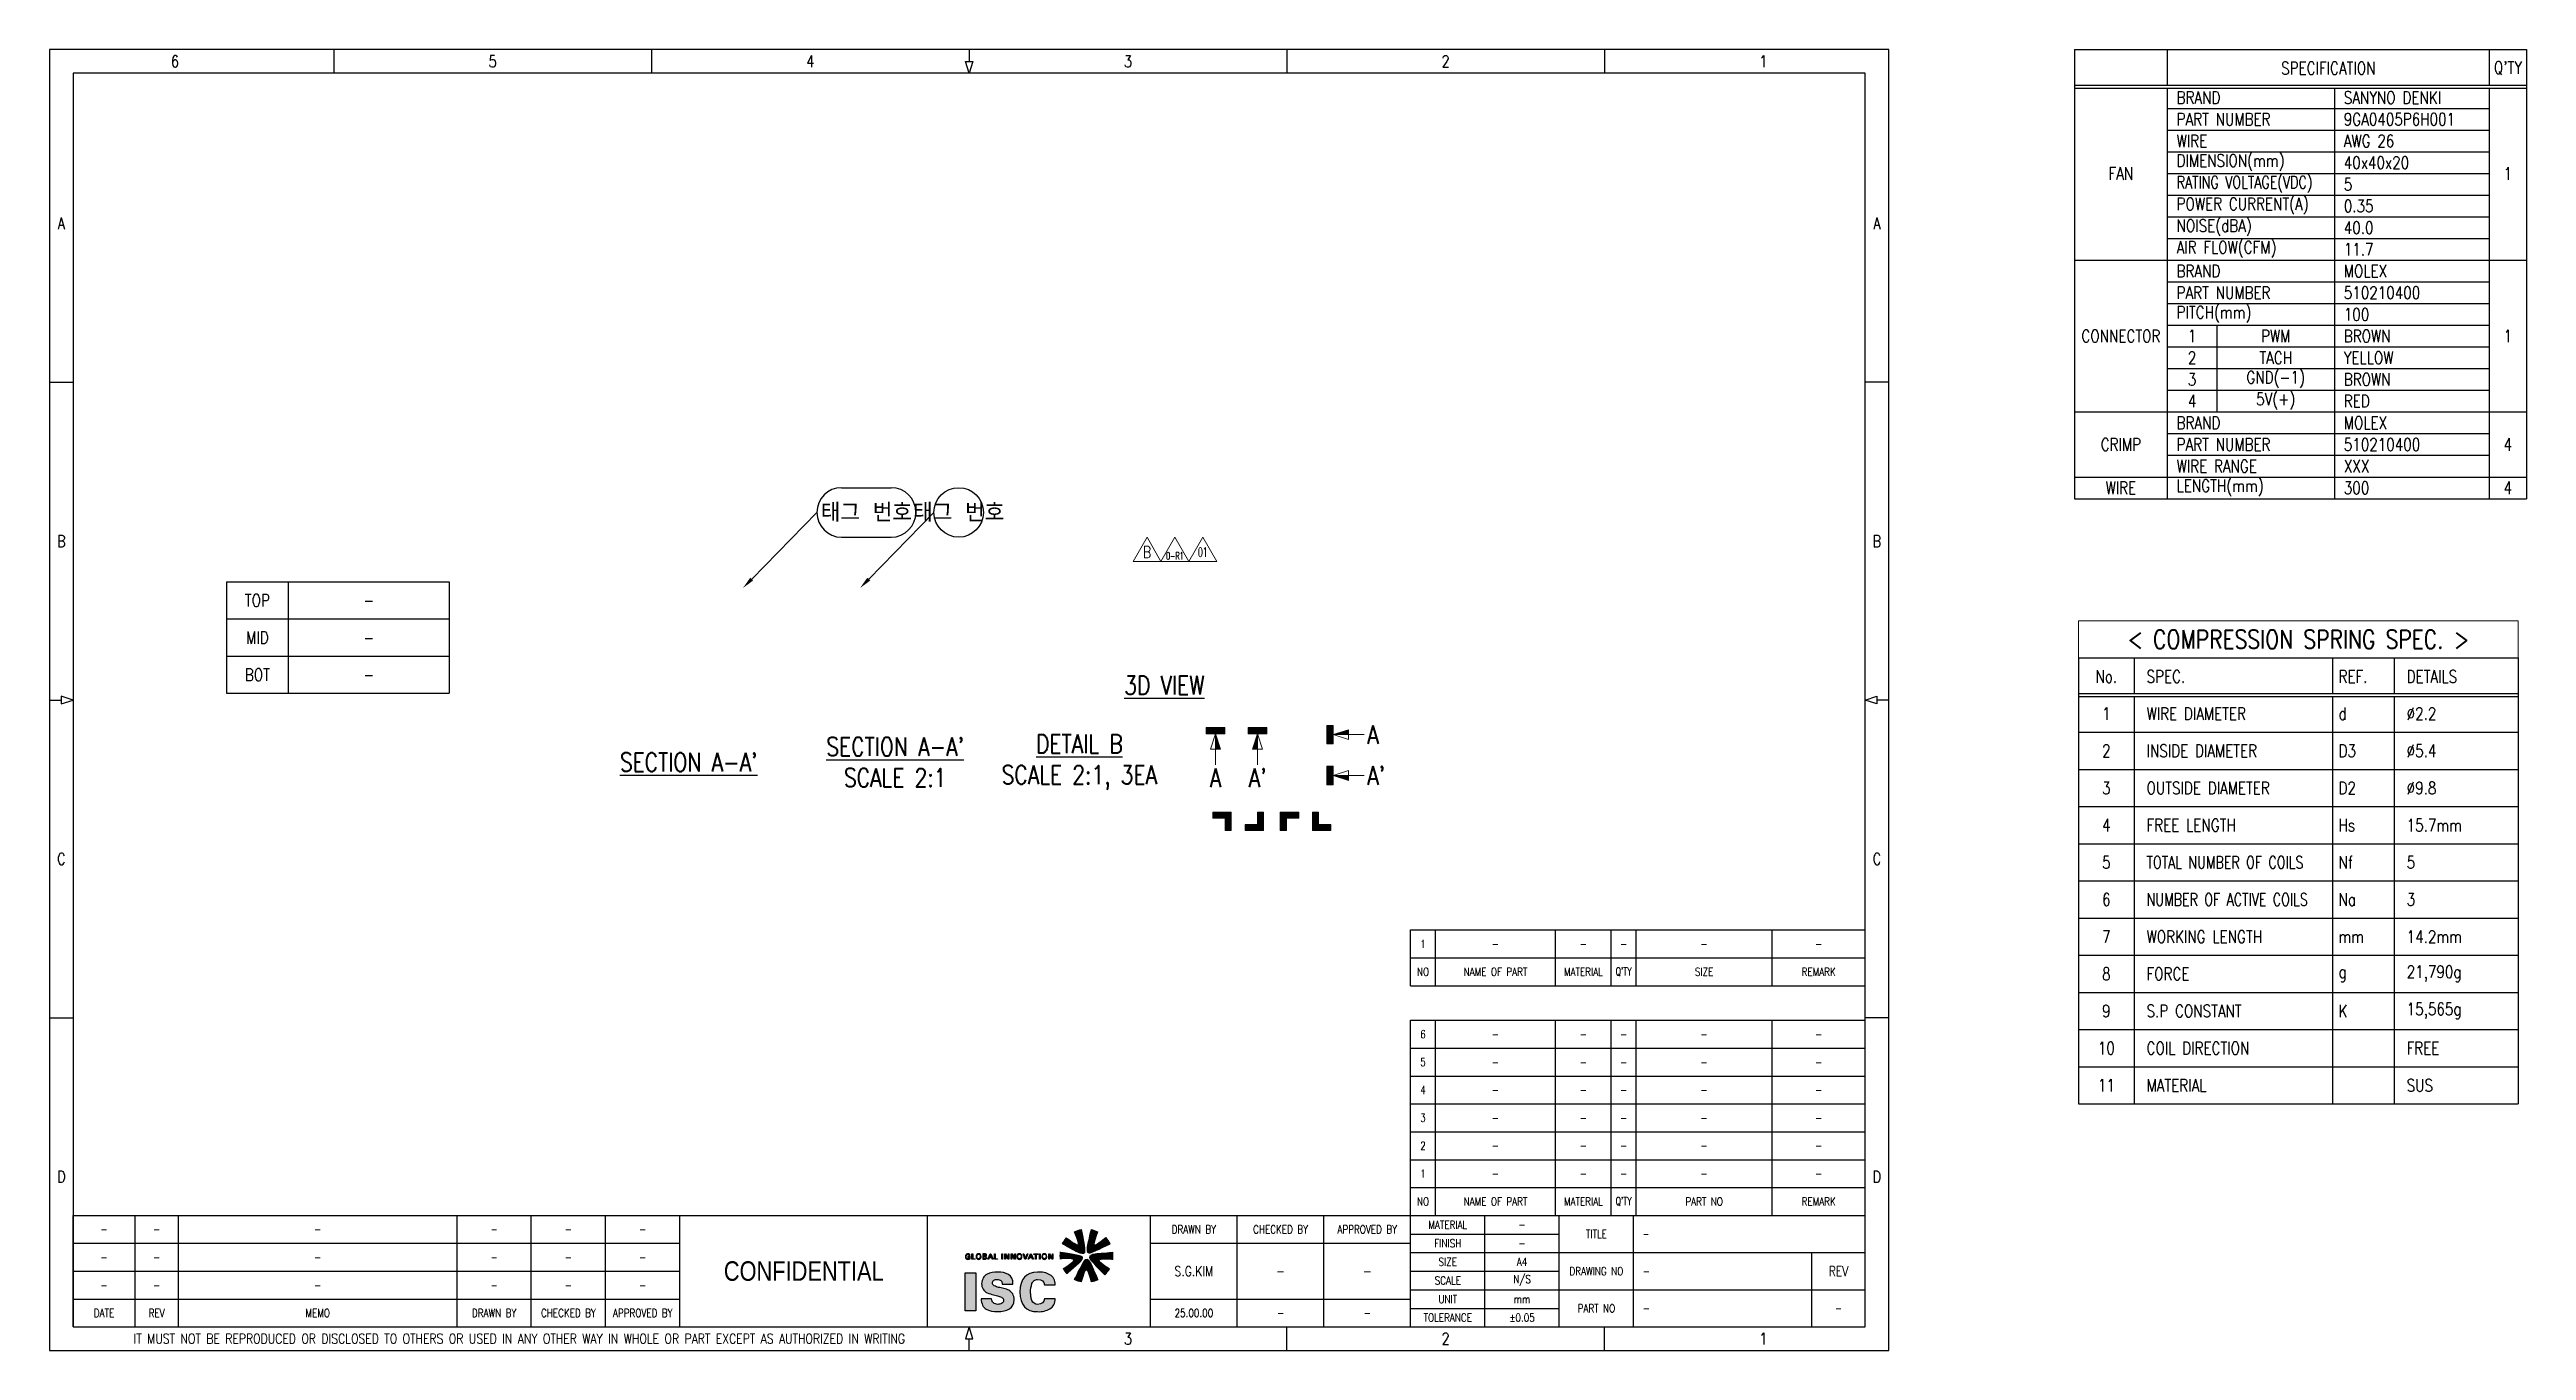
# Model space of a CAD drawing. Header units: millimetres. Extents: x -796 to 677, y -1515 to -1020.
# Drawn here: x -2.9 to 397.1, y -1514.8 to -1304.8 of the extents above; entities that cross this region are included whole.
import ezdxf
from ezdxf import colors
from ezdxf.entities.mleader import LeaderData, LeaderLine
from ezdxf.enums import TextEntityAlignment as Align
from ezdxf.math import Vec2, Vec3

# ---------------------------------------------------------------- set-up
doc = ezdxf.new("R2010")
doc.units = ezdxf.units.MM
for name, color, linetype, lineweight in [('0_SHELL', 5, 'Continuous', 30), ('1_OUTLINE', 7, 'Continuous', 20), ('2_DIM', 3, 'Continuous', 5), ('8_ETC(RED)', 10, 'Continuous', 5), ('9_LOGO(BL)', 5, 'Continuous', 5), ('9_LOGO(OG)', 40, 'Continuous', 5), ('9_LOGO(PK)', 230, 'Continuous', 5), ('9_LOGO(PU)', 190, 'Continuous', 5), ('9_LOGO(YL)', 2, 'Continuous', 5)]:
    doc.layers.add(name, color=color, linetype=linetype, lineweight=lineweight)
doc.styles.get("Standard").update_dxf_attribs({"font": 'arial.ttf'})
doc.styles.add('TEXT', font='romans.shx', dxfattribs={"width": 0.8, "bigfont": 'whgtxt.shx'})

msp = doc.modelspace()

# ---------------------------------------------------------------- texts
at = {"char_height": 3, "attachment_point": 5, "style": 'TEXT'}
for s, insert in [('{\\L3D VIEW}', (177.11, -1407.47)), ("{\\LSECTION A-A'\\P}SCALE 2:1", (133.64, -1419.88)), ('{\\LDETAIL B\\P}SCALE 2:1, 3EA', (163.39, -1419.88)), ("{\\LSECTION A-A'}", (100.3, -1419.88))]:
    msp.add_mtext(s, dxfattribs=dict(at, insert=insert))

# ---------------------------------------------------------------- blocks, each defined once
blk = doc.blocks.new('*T35')
at = {"layer": '0_SHELL', "color": 0, "linetype": 'ByBlock', "lineweight": -2}
for p, q in [((0, 18), (98, 18)), ((0, 0), (0, 18)), ((10, 0), (10, 18)), ((17, 0), (17, 18)), ((62, 0), (62, 18)), ((74, 0), (74, 18)), ((86, 0), (86, 18)), ((98, 0), (98, 18)), ((0, 13.5), (98, 13.5)), ((0, 9), (98, 9)), ((0, 4.5), (98, 4.5)), ((0, 0), (98, 0))]:
    blk.add_line(p, q, dxfattribs=at)
at = {"layer": '0_SHELL', "color": 7, "char_height": 1.3, "attachment_point": 5, "style": 'TEXT'}
for s, insert, width in [('-', (5, 15.75), 9.25), ('-', (13.5, 15.75), 6.25), ('-', (39.5, 15.75), 44.25), ('-', (68, 15.75), 11.25), ('-', (80, 15.75), 11.25), ('-', (92, 15.75), 11.25), ('-', (5, 11.25), 9.25), ('-', (13.5, 11.25), 6.25), ('-', (39.5, 11.25), 44.25), ('-', (68, 11.25), 11.25), ('-', (80, 11.25), 11.25), ('-', (92, 11.25), 11.25), ('-', (5, 6.75), 9.25), ('-', (13.5, 6.75), 6.25), ('-', (39.5, 6.75), 44.25), ('-', (68, 6.75), 11.25), ('-', (80, 6.75), 11.25), ('-', (92, 6.75), 11.25), ('DATE', (5, 2.25), 10), ('REV', (13.5, 2.25), 7), ('MEMO', (39.5, 2.25), 45), ('DRAWN BY', (68, 2.25), 12), ('CHECKED BY', (80, 2.25), 12), ('APPROVED BY', (92, 2.25), 12)]:
    blk.add_mtext(s, dxfattribs=dict(at, insert=insert, width=width))
blk = doc.blocks.new('N_FORM_250625')
at = {"layer": '0_SHELL'}
for p, q in [((45.9, 210), (45.9, 206.2)), ((97.2, 210), (97.2, 206.2)), ((147.9, 208.1), (149.1, 208.1)), ((148.5, 206.2), (147.9, 208.1)), ((148.5, 210), (148.5, 208.1)), ((149.1, 208.1), (148.5, 206.2)), ((199.8, 210), (199.8, 206.2)), ((251.1, 210), (251.1, 206.2)), ((0, 156.3), (3.8, 156.3)), ((297, 156.3), (293.2, 156.3)), ((0, 105), (1.9, 105)), ((1.9, 105.6), (1.9, 104.4)), ((3.8, 105), (1.9, 105.6)), ((1.9, 104.4), (3.8, 105)), ((293.2, 105), (295.1, 105.6)), ((295.1, 104.4), (293.2, 105)), ((295.1, 105.6), (295.1, 104.4)), ((297, 105), (295.1, 105)), ((0, 53.7), (3.8, 53.7)), ((297, 53.7), (293.2, 53.7)), ((148.5, 3.8), (147.9, 1.9)), ((147.9, 1.9), (149.1, 1.9)), ((149.1, 1.9), (148.5, 3.8)), ((148.5, 0), (148.5, 1.9)), ((199.8, 0), (199.8, 3.8)), ((251.1, 0), (251.1, 3.8))]:
    blk.add_line(p, q, dxfattribs=at)
for points in [[(0, 210), (0, 0), (297, 0), (297, 210)], [(3.8, 206.2), (3.8, 3.8), (293.2, 3.8), (293.2, 206.2)]]:
    blk.add_lwpolyline(points, close=True, dxfattribs=at)
at = {"layer": '1_OUTLINE', "style": 'TEXT', "width": 0.8}
blk.add_text('IT MUST NOT BE REPRODUCED OR DISCLOSED TO OTHERS OR USED IN ANY OTHER WAY IN WHOLE OR PART EXCEPT AS AUTHORIZED IN WRITING', height=1.6, dxfattribs=at).set_placement((75.86, 1.9), align=Align.MIDDLE_CENTER)
at = {"layer": '1_OUTLINE', "lineweight": -3, "char_height": 1.9, "attachment_point": 5, "style": 'TEXT'}
for s, insert in [('6', (20.25, 208.1)), ('5', (71.55, 208.1)), ('4', (122.85, 208.1)), ('3', (174.15, 208.1)), ('2', (225.45, 208.1)), ('1', (276.75, 208.1)), ('A', (1.9, 181.95)), ('A', (295.1, 181.95)), ('B', (1.9, 130.65)), ('B', (295.1, 130.65)), ('C', (1.9, 79.35)), ('C', (295.1, 79.35)), ('D', (1.9, 28.05)), ('D', (295.1, 28.05)), ('3', (174.15, 1.9)), ('2', (225.45, 1.9)), ('1', (276.75, 1.9))]:
    blk.add_mtext(s, dxfattribs=dict(at, insert=insert))
blk = doc.blocks.new('N_CONFIDENTIAL')
at = {"layer": '8_ETC(RED)', "insert": (0, 0), "char_height": 4.5, "width": 42, "attachment_point": 5, "style": 'TEXT'}
blk.add_mtext('{\\fArial|b0|i0|c0|p34;CONFIDENTIAL}', dxfattribs=at)
blk = doc.blocks.new('N_ISC_LOGO_202503')
h = blk.add_hatch(color=180)
edge = h.paths.add_edge_path()
edge.add_spline(control_points=[(0.21, 2.21), (0.21, 2.21), (0.21, 2.32), (0.21, 2.32), (0.21, 2.32), (0.19, 2.32), (0.16, 2.32)], knot_values=[9.5, 9.5, 9.5, 9.5, 10.5, 10.5, 10.5, 11, 11, 11, 11], degree=3, periodic=0)
edge.add_spline(control_points=[(0.16, 2.32), (0.14, 2.32), (0.12, 2.32), (0.12, 2.32), (0.12, 2.32), (0.12, 2.31), (0.12, 2.31)], knot_values=[8.5, 8.5, 8.5, 8.5, 9, 9, 9, 9.5, 9.5, 9.5, 9.5], degree=3, periodic=0)
edge.add_spline(control_points=[(0.12, 2.31), (0.12, 2.3), (0.12, 2.29), (0.12, 2.29), (0.12, 2.29), (0.14, 2.29), (0.15, 2.29)], knot_values=[7.5, 7.5, 7.5, 7.5, 8, 8, 8, 8.5, 8.5, 8.5, 8.5], degree=3, periodic=0)
edge.add_spline(control_points=[(0.15, 2.29), (0.16, 2.29), (0.18, 2.29), (0.18, 2.29), (0.18, 2.29), (0.18, 2.28), (0.18, 2.26)], knot_values=[6.5, 6.5, 6.5, 6.5, 7, 7, 7, 7.5, 7.5, 7.5, 7.5], degree=3, periodic=0)
edge.add_spline(control_points=[(0.18, 2.26), (0.18, 2.24), (0.18, 2.22), (0.18, 2.22), (0.17, 2.22), (0.15, 2.22), (0.12, 2.22)], knot_values=[5, 5, 5, 5, 5.5, 5.5, 5.5, 6.5, 6.5, 6.5, 6.5], degree=3, periodic=0)
edge.add_spline(control_points=[(0.12, 2.22), (0.1, 2.22), (0.08, 2.22), (0.06, 2.24)], knot_values=[4, 4, 4, 4, 5, 5, 5, 5], degree=3, periodic=0)
edge.add_spline(control_points=[(0.06, 2.24), (0.05, 2.26), (0.04, 2.29), (0.04, 2.31)], knot_values=[3, 3, 3, 3, 4, 4, 4, 4], degree=3, periodic=0)
edge.add_spline(control_points=[(0.04, 2.31), (0.04, 2.33), (0.05, 2.36), (0.07, 2.39)], knot_values=[2, 2, 2, 2, 3, 3, 3, 3], degree=3, periodic=0)
edge.add_spline(control_points=[(0.07, 2.39), (0.08, 2.4), (0.1, 2.41), (0.12, 2.41)], knot_values=[1, 1, 1, 1, 2, 2, 2, 2], degree=3, periodic=0)
edge.add_spline(control_points=[(0.12, 2.41), (0.15, 2.41), (0.17, 2.39), (0.17, 2.37)], knot_values=[0, 0, 0, 0, 1, 1, 1, 1], degree=3, periodic=0)
edge.add_spline(control_points=[(0.17, 2.37), (0.17, 2.37), (0.18, 2.37), (0.19, 2.37)], knot_values=[18.5, 18.5, 18.5, 18.5, 19, 19, 19, 19], degree=3, periodic=0)
edge.add_spline(control_points=[(0.19, 2.37), (0.2, 2.37), (0.21, 2.37), (0.21, 2.37), (0.21, 2.38), (0.2, 2.39), (0.19, 2.41)], knot_values=[17, 17, 17, 17, 17.5, 17.5, 17.5, 18.5, 18.5, 18.5, 18.5], degree=3, periodic=0)
edge.add_spline(control_points=[(0.19, 2.41), (0.17, 2.43), (0.14, 2.43), (0.12, 2.43)], knot_values=[16, 16, 16, 16, 17, 17, 17, 17], degree=3, periodic=0)
edge.add_spline(control_points=[(0.12, 2.43), (0.11, 2.43), (0.08, 2.43), (0.06, 2.41)], knot_values=[15, 15, 15, 15, 16, 16, 16, 16], degree=3, periodic=0)
edge.add_spline(control_points=[(0.06, 2.41), (0.01, 2.38), (0.01, 2.33), (0.01, 2.31)], knot_values=[14, 14, 14, 14, 15, 15, 15, 15], degree=3, periodic=0)
edge.add_spline(control_points=[(0.01, 2.31), (0.01, 2.28), (0.02, 2.24), (0.04, 2.22)], knot_values=[13, 13, 13, 13, 14, 14, 14, 14], degree=3, periodic=0)
edge.add_spline(control_points=[(0.04, 2.22), (0.06, 2.2), (0.08, 2.19), (0.12, 2.19)], knot_values=[12, 12, 12, 12, 13, 13, 13, 13], degree=3, periodic=0)
edge.add_spline(control_points=[(0.12, 2.19), (0.16, 2.19), (0.19, 2.2), (0.21, 2.21)], knot_values=[11, 11, 11, 11, 12, 12, 12, 12], degree=3, periodic=0)
h.paths.add_polyline_path([(0.32, 2.43), (0.29, 2.43), (0.29, 2.2), (0.43, 2.2), (0.43, 2.22), (0.32, 2.22)])
h.paths.add_polyline_path([(1.06, 2.43), (0.96, 2.2), (1, 2.2), (1.02, 2.26), (1.13, 2.26), (1.15, 2.2), (1.19, 2.2), (1.09, 2.43)])
h.paths.add_polyline_path([(1.12, 2.28), (1.03, 2.28), (1.08, 2.4)], flags=16)
h.paths.add_polyline_path([(1.25, 2.43), (1.25, 2.2), (1.38, 2.2), (1.38, 2.22), (1.28, 2.22), (1.28, 2.43)])
h.paths.add_polyline_path([(1.56, 2.43), (1.56, 2.2), (1.59, 2.2), (1.59, 2.43)])
h.paths.add_polyline_path([(1.68, 2.43), (1.68, 2.2), (1.71, 2.2), (1.71, 2.39), (1.82, 2.2), (1.86, 2.2), (1.86, 2.43), (1.84, 2.43), (1.84, 2.24), (1.72, 2.43)])
h.paths.add_polyline_path([(1.95, 2.43), (1.95, 2.2), (1.98, 2.2), (1.98, 2.39), (2.1, 2.2), (2.14, 2.2), (2.14, 2.43), (2.11, 2.43), (2.11, 2.24), (2, 2.43)])
h.paths.add_polyline_path([(2.46, 2.43), (2.54, 2.2), (2.58, 2.2), (2.66, 2.43), (2.63, 2.43), (2.56, 2.23), (2.5, 2.43)])
h.paths.add_polyline_path([(2.68, 2.2), (2.71, 2.2), (2.74, 2.26), (2.84, 2.26), (2.87, 2.2), (2.9, 2.2), (2.81, 2.43), (2.78, 2.43)])
h.paths.add_polyline_path([(2.83, 2.28), (2.75, 2.28), (2.79, 2.4)], flags=16)
h.paths.add_polyline_path([(2.99, 2.4), (2.99, 2.2), (3.02, 2.2), (3.02, 2.4), (3.1, 2.4), (3.1, 2.43), (2.92, 2.43), (2.92, 2.4)])
h.paths.add_polyline_path([(3.16, 2.43), (3.16, 2.2), (3.19, 2.2), (3.19, 2.43)])
h.paths.add_polyline_path([(3.55, 2.43), (3.55, 2.2), (3.58, 2.2), (3.58, 2.39), (3.69, 2.2), (3.73, 2.2), (3.73, 2.43), (3.71, 2.43), (3.71, 2.24), (3.59, 2.43)])
h = blk.add_hatch(color=180)
edge = h.paths.add_edge_path()
edge.add_spline(control_points=[(0.5, 2.4), (0.47, 2.37), (0.47, 2.34), (0.47, 2.31)], knot_values=[4, 4, 4, 4, 5, 5, 5, 5], degree=3, periodic=0)
edge.add_spline(control_points=[(0.47, 2.31), (0.47, 2.25), (0.49, 2.19), (0.57, 2.19)], knot_values=[3, 3, 3, 3, 4, 4, 4, 4], degree=3, periodic=0)
edge.add_spline(control_points=[(0.57, 2.19), (0.65, 2.19), (0.68, 2.25), (0.68, 2.31)], knot_values=[2, 2, 2, 2, 3, 3, 3, 3], degree=3, periodic=0)
edge.add_spline(control_points=[(0.68, 2.31), (0.68, 2.39), (0.64, 2.43), (0.57, 2.43)], knot_values=[1, 1, 1, 1, 2, 2, 2, 2], degree=3, periodic=0)
edge.add_spline(control_points=[(0.57, 2.43), (0.55, 2.43), (0.52, 2.43), (0.5, 2.4)], knot_values=[0, 0, 0, 0, 1, 1, 1, 1], degree=3, periodic=0)
edge = h.paths.add_edge_path(flags=16)
edge.add_spline(control_points=[(0.5, 2.31), (0.5, 2.36), (0.52, 2.41), (0.57, 2.41)], knot_values=[4, 4, 4, 4, 5, 5, 5, 5], degree=3, periodic=0)
edge.add_spline(control_points=[(0.57, 2.41), (0.63, 2.41), (0.64, 2.37), (0.64, 2.31)], knot_values=[3, 3, 3, 3, 4, 4, 4, 4], degree=3, periodic=0)
edge.add_spline(control_points=[(0.64, 2.31), (0.64, 2.3), (0.64, 2.26), (0.62, 2.24)], knot_values=[2, 2, 2, 2, 3, 3, 3, 3], degree=3, periodic=0)
edge.add_spline(control_points=[(0.62, 2.24), (0.61, 2.22), (0.59, 2.22), (0.57, 2.22)], knot_values=[1, 1, 1, 1, 2, 2, 2, 2], degree=3, periodic=0)
edge.add_spline(control_points=[(0.57, 2.22), (0.55, 2.22), (0.53, 2.22), (0.52, 2.24)], knot_values=[0, 0, 0, 0, 1, 1, 1, 1], degree=3, periodic=0)
edge.add_spline(control_points=[(0.52, 2.24), (0.5, 2.26), (0.5, 2.29), (0.5, 2.31)], knot_values=[5, 5, 5, 5, 6, 6, 6, 6], degree=3, periodic=0)
h = blk.add_hatch(color=180)
edge = h.paths.add_edge_path()
edge.add_spline(control_points=[(0.75, 2.31), (0.75, 2.25), (0.75, 2.2), (0.75, 2.2), (0.75, 2.2), (0.75, 2.2), (0.75, 2.2)], knot_values=[7.998047, 7.998047, 7.998047, 7.998047, 8.498037, 8.498037, 8.498037, 8.49999, 8.49999, 8.49999, 8.49999], degree=3, periodic=0)
edge.add_spline(control_points=[(0.76, 2.2), (0.76, 2.2), (0.76, 2.2), (0.77, 2.2)], knot_values=[7.750005, 7.750005, 7.750005, 7.750005, 7.812504, 7.812504, 7.812504, 7.812504], degree=3, periodic=0)
edge.add_spline(control_points=[(0.77, 2.2), (0.77, 2.2), (0.77, 2.2), (0.78, 2.2)], knot_values=[7.625007, 7.625007, 7.625007, 7.625007, 7.750005, 7.750005, 7.750005, 7.750005], degree=3, periodic=0)
edge.add_spline(control_points=[(0.78, 2.2), (0.78, 2.2), (0.79, 2.2), (0.79, 2.2)], knot_values=[7.50001, 7.50001, 7.50001, 7.50001, 7.625007, 7.625007, 7.625007, 7.625007], degree=3, periodic=0)
edge.add_spline(control_points=[(0.79, 2.2), (0.8, 2.2), (0.81, 2.2), (0.82, 2.2)], knot_values=[7.250015, 7.250015, 7.250015, 7.250015, 7.50001, 7.50001, 7.50001, 7.50001], degree=3, periodic=0)
edge.add_spline(control_points=[(0.82, 2.2), (0.83, 2.2), (0.84, 2.2), (0.84, 2.2), (0.85, 2.2), (0.87, 2.2), (0.89, 2.21)], knot_values=[6, 6, 6, 6, 6.250015, 6.250015, 6.250015, 7.250015, 7.250015, 7.250015, 7.250015], degree=3, periodic=0)
edge.add_spline(control_points=[(0.89, 2.21), (0.9, 2.21), (0.92, 2.23), (0.92, 2.26)], knot_values=[5, 5, 5, 5, 6, 6, 6, 6], degree=3, periodic=0)
edge.add_spline(control_points=[(0.92, 2.26), (0.92, 2.3), (0.88, 2.31), (0.87, 2.32)], knot_values=[4, 4, 4, 4, 5, 5, 5, 5], degree=3, periodic=0)
edge.add_spline(control_points=[(0.87, 2.32), (0.88, 2.32), (0.91, 2.33), (0.91, 2.37)], knot_values=[3, 3, 3, 3, 4, 4, 4, 4], degree=3, periodic=0)
edge.add_spline(control_points=[(0.91, 2.37), (0.91, 2.39), (0.9, 2.4), (0.89, 2.41)], knot_values=[2, 2, 2, 2, 3, 3, 3, 3], degree=3, periodic=0)
edge.add_spline(control_points=[(0.89, 2.41), (0.88, 2.42), (0.86, 2.43), (0.83, 2.43)], knot_values=[1, 1, 1, 1, 2, 2, 2, 2], degree=3, periodic=0)
edge.add_spline(control_points=[(0.83, 2.43), (0.83, 2.43), (0.75, 2.43), (0.75, 2.43)], knot_values=[0.00001, 0.00001, 0.00001, 0.00001, 1, 1, 1, 1], degree=3, periodic=0)
edge.add_spline(control_points=[(0.75, 2.43), (0.75, 2.43), (0.75, 2.37), (0.75, 2.31)], knot_values=[8.49999, 8.49999, 8.49999, 8.49999, 9, 9, 9, 9], degree=3, periodic=0)
edge = h.paths.add_edge_path(flags=16)
edge.add_spline(control_points=[(0.84, 2.3), (0.87, 2.3), (0.88, 2.28), (0.88, 2.26)], knot_values=[2, 2, 2, 2, 3, 3, 3, 3], degree=3, periodic=0)
edge.add_spline(control_points=[(0.88, 2.26), (0.88, 2.24), (0.86, 2.22), (0.84, 2.22)], knot_values=[1, 1, 1, 1, 2, 2, 2, 2], degree=3, periodic=0)
edge.add_spline(control_points=[(0.84, 2.22), (0.84, 2.22), (0.78, 2.22), (0.78, 2.22)], knot_values=[0.00001, 0.00001, 0.00001, 0.00001, 1, 1, 1, 1], degree=3, periodic=0)
edge.add_spline(control_points=[(0.78, 2.22), (0.78, 2.22), (0.78, 2.3), (0.78, 2.3), (0.78, 2.3), (0.84, 2.3), (0.84, 2.3)], knot_values=[3.00002, 3.00002, 3.00002, 3.00002, 4, 4, 4, 4.99998, 4.99998, 4.99998, 4.99998], degree=3, periodic=0)
edge = h.paths.add_edge_path(flags=16)
edge.add_spline(control_points=[(0.88, 2.37), (0.88, 2.33), (0.84, 2.33), (0.83, 2.33)], knot_values=[1, 1, 1, 1, 2, 2, 2, 2], degree=3, periodic=0)
edge.add_spline(control_points=[(0.83, 2.33), (0.83, 2.33), (0.78, 2.33), (0.78, 2.33)], knot_values=[0.00001, 0.00001, 0.00001, 0.00001, 1, 1, 1, 1], degree=3, periodic=0)
edge.add_spline(control_points=[(0.78, 2.33), (0.78, 2.33), (0.78, 2.4), (0.78, 2.4), (0.78, 2.4), (0.83, 2.4), (0.83, 2.4)], knot_values=[3.00002, 3.00002, 3.00002, 3.00002, 4, 4, 4, 4.99998, 4.99998, 4.99998, 4.99998], degree=3, periodic=0)
edge.add_spline(control_points=[(0.83, 2.4), (0.85, 2.4), (0.88, 2.4), (0.88, 2.37)], knot_values=[2, 2, 2, 2, 3, 3, 3, 3], degree=3, periodic=0)
h = blk.add_hatch(color=180)
edge = h.paths.add_edge_path()
edge.add_spline(control_points=[(2.23, 2.4), (2.2, 2.37), (2.2, 2.34), (2.2, 2.31)], knot_values=[4, 4, 4, 4, 5, 5, 5, 5], degree=3, periodic=0)
edge.add_spline(control_points=[(2.2, 2.31), (2.2, 2.25), (2.23, 2.19), (2.3, 2.19)], knot_values=[3, 3, 3, 3, 4, 4, 4, 4], degree=3, periodic=0)
edge.add_spline(control_points=[(2.3, 2.19), (2.39, 2.19), (2.41, 2.25), (2.41, 2.31)], knot_values=[2, 2, 2, 2, 3, 3, 3, 3], degree=3, periodic=0)
edge.add_spline(control_points=[(2.41, 2.31), (2.41, 2.39), (2.37, 2.43), (2.31, 2.43)], knot_values=[1, 1, 1, 1, 2, 2, 2, 2], degree=3, periodic=0)
edge.add_spline(control_points=[(2.31, 2.43), (2.29, 2.43), (2.25, 2.43), (2.23, 2.4)], knot_values=[0, 0, 0, 0, 1, 1, 1, 1], degree=3, periodic=0)
edge = h.paths.add_edge_path(flags=16)
edge.add_spline(control_points=[(2.23, 2.31), (2.23, 2.36), (2.25, 2.41), (2.31, 2.41)], knot_values=[4, 4, 4, 4, 5, 5, 5, 5], degree=3, periodic=0)
edge.add_spline(control_points=[(2.31, 2.41), (2.36, 2.41), (2.38, 2.37), (2.38, 2.31)], knot_values=[3, 3, 3, 3, 4, 4, 4, 4], degree=3, periodic=0)
edge.add_spline(control_points=[(2.38, 2.31), (2.38, 2.3), (2.37, 2.26), (2.36, 2.24)], knot_values=[2, 2, 2, 2, 3, 3, 3, 3], degree=3, periodic=0)
edge.add_spline(control_points=[(2.36, 2.24), (2.34, 2.22), (2.32, 2.22), (2.3, 2.22)], knot_values=[1, 1, 1, 1, 2, 2, 2, 2], degree=3, periodic=0)
edge.add_spline(control_points=[(2.3, 2.22), (2.29, 2.22), (2.27, 2.22), (2.25, 2.24)], knot_values=[0, 0, 0, 0, 1, 1, 1, 1], degree=3, periodic=0)
edge.add_spline(control_points=[(2.25, 2.24), (2.24, 2.26), (2.23, 2.29), (2.23, 2.31)], knot_values=[5, 5, 5, 5, 6, 6, 6, 6], degree=3, periodic=0)
h = blk.add_hatch(color=180)
edge = h.paths.add_edge_path()
edge.add_spline(control_points=[(3.29, 2.4), (3.27, 2.37), (3.26, 2.34), (3.26, 2.31)], knot_values=[4, 4, 4, 4, 5, 5, 5, 5], degree=3, periodic=0)
edge.add_spline(control_points=[(3.26, 2.31), (3.26, 2.25), (3.29, 2.19), (3.37, 2.19)], knot_values=[3, 3, 3, 3, 4, 4, 4, 4], degree=3, periodic=0)
edge.add_spline(control_points=[(3.37, 2.19), (3.45, 2.19), (3.47, 2.25), (3.47, 2.31)], knot_values=[2, 2, 2, 2, 3, 3, 3, 3], degree=3, periodic=0)
edge.add_spline(control_points=[(3.47, 2.31), (3.47, 2.39), (3.43, 2.43), (3.37, 2.43)], knot_values=[1, 1, 1, 1, 2, 2, 2, 2], degree=3, periodic=0)
edge.add_spline(control_points=[(3.37, 2.43), (3.35, 2.43), (3.31, 2.43), (3.29, 2.4)], knot_values=[0, 0, 0, 0, 1, 1, 1, 1], degree=3, periodic=0)
edge = h.paths.add_edge_path(flags=16)
edge.add_spline(control_points=[(3.29, 2.31), (3.29, 2.36), (3.31, 2.41), (3.37, 2.41)], knot_values=[4, 4, 4, 4, 5, 5, 5, 5], degree=3, periodic=0)
edge.add_spline(control_points=[(3.37, 2.41), (3.42, 2.41), (3.44, 2.37), (3.44, 2.31)], knot_values=[3, 3, 3, 3, 4, 4, 4, 4], degree=3, periodic=0)
edge.add_spline(control_points=[(3.44, 2.31), (3.44, 2.3), (3.44, 2.26), (3.42, 2.24)], knot_values=[2, 2, 2, 2, 3, 3, 3, 3], degree=3, periodic=0)
edge.add_spline(control_points=[(3.42, 2.24), (3.4, 2.22), (3.38, 2.22), (3.37, 2.22)], knot_values=[1, 1, 1, 1, 2, 2, 2, 2], degree=3, periodic=0)
edge.add_spline(control_points=[(3.37, 2.22), (3.35, 2.22), (3.33, 2.22), (3.32, 2.24)], knot_values=[0, 0, 0, 0, 1, 1, 1, 1], degree=3, periodic=0)
edge.add_spline(control_points=[(3.32, 2.24), (3.3, 2.26), (3.29, 2.29), (3.29, 2.31)], knot_values=[5, 5, 5, 5, 6, 6, 6, 6], degree=3, periodic=0)
h = blk.add_hatch(color=180)
h.paths.add_polyline_path([(0.45, 1.62), (0, 1.62), (0, 0), (0.45, 0)])
edge = h.paths.add_edge_path()
edge.add_spline(control_points=[(1.52, 1.29), (1.56, 1.25), (1.58, 1.21), (1.58, 1.14)], knot_values=[0, 0, 0, 0, 1, 1, 1, 1], degree=3, periodic=0)
edge.add_spline(control_points=[(1.58, 1.14), (1.58, 1.14), (1.69, 1.14), (1.8, 1.14)], knot_values=[30.5, 30.5, 30.5, 30.5, 31, 31, 31, 31], degree=3, periodic=0)
edge.add_spline(control_points=[(1.8, 1.14), (1.92, 1.14), (2.03, 1.14), (2.03, 1.14), (2.04, 1.34), (1.97, 1.47), (1.84, 1.55)], knot_values=[29, 29, 29, 29, 29.5, 29.5, 29.5, 30.5, 30.5, 30.5, 30.5], degree=3, periodic=0)
edge.add_spline(control_points=[(1.84, 1.55), (1.71, 1.62), (1.56, 1.66), (1.39, 1.65)], knot_values=[28, 28, 28, 28, 29, 29, 29, 29], degree=3, periodic=0)
edge.add_spline(control_points=[(1.39, 1.65), (1.21, 1.66), (1.06, 1.62), (0.93, 1.56)], knot_values=[27, 27, 27, 27, 28, 28, 28, 28], degree=3, periodic=0)
edge.add_spline(control_points=[(0.93, 1.56), (0.79, 1.48), (0.72, 1.35), (0.7, 1.16)], knot_values=[26, 26, 26, 26, 27, 27, 27, 27], degree=3, periodic=0)
edge.add_spline(control_points=[(0.7, 1.16), (0.7, 0.98), (0.78, 0.85), (0.94, 0.77)], knot_values=[25, 25, 25, 25, 26, 26, 26, 26], degree=3, periodic=0)
edge.add_spline(control_points=[(0.94, 0.77), (1.03, 0.73), (1.12, 0.71), (1.2, 0.69)], knot_values=[24, 24, 24, 24, 25, 25, 25, 25], degree=3, periodic=0)
edge.add_spline(control_points=[(1.2, 0.69), (1.28, 0.67), (1.36, 0.65), (1.42, 0.63)], knot_values=[23, 23, 23, 23, 24, 24, 24, 24], degree=3, periodic=0)
edge.add_spline(control_points=[(1.42, 0.63), (1.48, 0.62), (1.54, 0.59), (1.57, 0.56)], knot_values=[22, 22, 22, 22, 23, 23, 23, 23], degree=3, periodic=0)
edge.add_spline(control_points=[(1.57, 0.56), (1.61, 0.54), (1.63, 0.5), (1.63, 0.44)], knot_values=[21, 21, 21, 21, 22, 22, 22, 22], degree=3, periodic=0)
edge.add_spline(control_points=[(1.63, 0.44), (1.63, 0.39), (1.6, 0.35), (1.55, 0.32)], knot_values=[20, 20, 20, 20, 21, 21, 21, 21], degree=3, periodic=0)
edge.add_spline(control_points=[(1.55, 0.32), (1.5, 0.29), (1.45, 0.28), (1.39, 0.28)], knot_values=[19, 19, 19, 19, 20, 20, 20, 20], degree=3, periodic=0)
edge.add_spline(control_points=[(1.39, 0.28), (1.31, 0.28), (1.25, 0.3), (1.2, 0.34)], knot_values=[18, 18, 18, 18, 19, 19, 19, 19], degree=3, periodic=0)
edge.add_spline(control_points=[(1.2, 0.34), (1.15, 0.38), (1.13, 0.44), (1.12, 0.52)], knot_values=[17, 17, 17, 17, 18, 18, 18, 18], degree=3, periodic=0)
edge.add_spline(control_points=[(1.12, 0.52), (1.12, 0.52), (0.68, 0.52), (0.68, 0.52), (0.69, 0.3), (0.76, 0.15), (0.89, 0.08)], knot_values=[15, 15, 15, 15, 16, 16, 16, 17, 17, 17, 17], degree=3, periodic=0)
edge.add_spline(control_points=[(0.89, 0.08), (1.03, 0), (1.19, -0.04), (1.38, -0.03)], knot_values=[14, 14, 14, 14, 15, 15, 15, 15], degree=3, periodic=0)
edge.add_spline(control_points=[(1.38, -0.03), (1.58, -0.03), (1.74, 0.01), (1.88, 0.09)], knot_values=[13, 13, 13, 13, 14, 14, 14, 14], degree=3, periodic=0)
edge.add_spline(control_points=[(1.88, 0.09), (2.01, 0.17), (2.08, 0.3), (2.09, 0.47)], knot_values=[12, 12, 12, 12, 13, 13, 13, 13], degree=3, periodic=0)
edge.add_spline(control_points=[(2.09, 0.47), (2.08, 0.58), (2.06, 0.66), (2.02, 0.73)], knot_values=[11, 11, 11, 11, 12, 12, 12, 12], degree=3, periodic=0)
edge.add_spline(control_points=[(2.02, 0.73), (1.98, 0.79), (1.92, 0.84), (1.86, 0.88)], knot_values=[10, 10, 10, 10, 11, 11, 11, 11], degree=3, periodic=0)
edge.add_spline(control_points=[(1.86, 0.88), (1.79, 0.91), (1.72, 0.94), (1.64, 0.96)], knot_values=[9, 9, 9, 9, 10, 10, 10, 10], degree=3, periodic=0)
edge.add_spline(control_points=[(1.64, 0.96), (1.56, 0.97), (1.49, 0.99), (1.42, 1)], knot_values=[8, 8, 8, 8, 9, 9, 9, 9], degree=3, periodic=0)
edge.add_spline(control_points=[(1.42, 1), (1.39, 1.01), (1.36, 1.02), (1.33, 1.03)], knot_values=[7, 7, 7, 7, 8, 8, 8, 8], degree=3, periodic=0)
edge.add_spline(control_points=[(1.33, 1.03), (1.3, 1.04), (1.27, 1.05), (1.24, 1.07)], knot_values=[6, 6, 6, 6, 7, 7, 7, 7], degree=3, periodic=0)
edge.add_spline(control_points=[(1.24, 1.07), (1.22, 1.08), (1.2, 1.1), (1.18, 1.12)], knot_values=[5, 5, 5, 5, 6, 6, 6, 6], degree=3, periodic=0)
edge.add_spline(control_points=[(1.18, 1.12), (1.17, 1.14), (1.16, 1.16), (1.16, 1.19)], knot_values=[4, 4, 4, 4, 5, 5, 5, 5], degree=3, periodic=0)
edge.add_spline(control_points=[(1.16, 1.19), (1.16, 1.23), (1.18, 1.27), (1.22, 1.3)], knot_values=[3, 3, 3, 3, 4, 4, 4, 4], degree=3, periodic=0)
edge.add_spline(control_points=[(1.22, 1.3), (1.25, 1.33), (1.3, 1.34), (1.35, 1.34)], knot_values=[2, 2, 2, 2, 3, 3, 3, 3], degree=3, periodic=0)
edge.add_spline(control_points=[(1.35, 1.34), (1.43, 1.34), (1.48, 1.32), (1.52, 1.29)], knot_values=[1, 1, 1, 1, 2, 2, 2, 2], degree=3, periodic=0)
edge = h.paths.add_edge_path()
edge.add_spline(control_points=[(3.08, 1.34), (3.26, 1.34), (3.36, 1.26), (3.37, 1.11)], knot_values=[0, 0, 0, 0, 1, 1, 1, 1], degree=3, periodic=0)
edge.add_spline(control_points=[(3.37, 1.11), (3.37, 1.11), (3.49, 1.11), (3.6, 1.11)], knot_values=[15.5, 15.5, 15.5, 15.5, 16, 16, 16, 16], degree=3, periodic=0)
edge.add_spline(control_points=[(3.6, 1.11), (3.72, 1.11), (3.83, 1.11), (3.83, 1.11), (3.83, 1.31), (3.75, 1.46), (3.6, 1.54)], knot_values=[14, 14, 14, 14, 14.5, 14.5, 14.5, 15.5, 15.5, 15.5, 15.5], degree=3, periodic=0)
edge.add_spline(control_points=[(3.6, 1.54), (3.45, 1.62), (3.28, 1.66), (3.08, 1.65)], knot_values=[13, 13, 13, 13, 14, 14, 14, 14], degree=3, periodic=0)
edge.add_spline(control_points=[(3.08, 1.65), (2.58, 1.64), (2.33, 1.36), (2.33, 0.81)], knot_values=[12, 12, 12, 12, 13, 13, 13, 13], degree=3, periodic=0)
edge.add_spline(control_points=[(2.33, 0.81), (2.33, 0.25), (2.58, -0.03), (3.08, -0.03)], knot_values=[11, 11, 11, 11, 12, 12, 12, 12], degree=3, periodic=0)
edge.add_spline(control_points=[(3.08, -0.03), (3.28, -0.04), (3.45, 0.01), (3.6, 0.09)], knot_values=[10, 10, 10, 10, 11, 11, 11, 11], degree=3, periodic=0)
edge.add_spline(control_points=[(3.6, 0.09), (3.75, 0.18), (3.83, 0.32), (3.83, 0.52)], knot_values=[9, 9, 9, 9, 10, 10, 10, 10], degree=3, periodic=0)
edge.add_spline(control_points=[(3.83, 0.52), (3.83, 0.52), (3.37, 0.52), (3.37, 0.52), (3.36, 0.36), (3.26, 0.28), (3.08, 0.28)], knot_values=[7, 7, 7, 7, 8, 8, 8, 9, 9, 9, 9], degree=3, periodic=0)
edge.add_spline(control_points=[(3.08, 0.28), (2.96, 0.28), (2.88, 0.34), (2.84, 0.45)], knot_values=[6, 6, 6, 6, 7, 7, 7, 7], degree=3, periodic=0)
edge.add_spline(control_points=[(2.84, 0.45), (2.82, 0.5), (2.8, 0.56), (2.79, 0.62)], knot_values=[5, 5, 5, 5, 6, 6, 6, 6], degree=3, periodic=0)
edge.add_spline(control_points=[(2.79, 0.62), (2.79, 0.68), (2.78, 0.74), (2.78, 0.79)], knot_values=[4, 4, 4, 4, 5, 5, 5, 5], degree=3, periodic=0)
edge.add_spline(control_points=[(2.78, 0.79), (2.78, 0.92), (2.8, 1.04), (2.84, 1.16)], knot_values=[3, 3, 3, 3, 4, 4, 4, 4], degree=3, periodic=0)
edge.add_spline(control_points=[(2.84, 1.16), (2.86, 1.22), (2.89, 1.26), (2.93, 1.29)], knot_values=[2, 2, 2, 2, 3, 3, 3, 3], degree=3, periodic=0)
edge.add_spline(control_points=[(2.93, 1.29), (2.97, 1.32), (3.02, 1.34), (3.08, 1.34)], knot_values=[1, 1, 1, 1, 2, 2, 2, 2], degree=3, periodic=0)
at = {"layer": '9_LOGO(BL)'}
h = blk.add_hatch(color=256, dxfattribs=at)
edge = h.paths.add_edge_path()
edge.add_spline(control_points=[(5.15, 1.76), (5.22, 1.75), (5.34, 1.32), (5.36, 1.23)], knot_values=[1, 1, 1, 1, 2, 2, 2, 2], degree=3, periodic=0)
edge.add_spline(control_points=[(5.36, 1.23), (5.47, 1.25), (5.56, 1.28), (5.65, 1.32)], knot_values=[2, 2, 2, 2, 3, 3, 3, 3], degree=3, periodic=0)
edge.add_spline(control_points=[(5.65, 1.32), (5.6, 1.44), (5.41, 1.9), (5.35, 2)], knot_values=[3, 3, 3, 3, 4, 4, 4, 4], degree=3, periodic=0)
edge.add_spline(control_points=[(5.35, 2), (5.28, 2.13), (5.21, 2.23), (5.12, 2.19)], knot_values=[4, 4, 4, 4, 5, 5, 5, 5], degree=3, periodic=0)
edge.add_spline(control_points=[(5.12, 2.19), (5.03, 2.16), (4.7, 1.45), (4.64, 1.33)], knot_values=[5, 5, 5, 5, 6, 6, 6, 6], degree=3, periodic=0)
edge.add_spline(control_points=[(4.64, 1.33), (4.74, 1.28), (4.84, 1.25), (4.95, 1.23)], knot_values=[6, 6, 6, 6, 7, 7, 7, 7], degree=3, periodic=0)
edge.add_spline(control_points=[(4.95, 1.23), (4.98, 1.38), (5.09, 1.78), (5.15, 1.76)], knot_values=[0, 0, 0, 0, 1, 1, 1, 1], degree=3, periodic=0)
at = {"layer": '9_LOGO(OG)'}
h = blk.add_hatch(color=256, dxfattribs=at)
edge = h.paths.add_edge_path()
edge.add_spline(control_points=[(4.79, 2.81), (4.73, 2.78), (4.38, 3.05), (4.3, 3.1)], knot_values=[1, 1, 1, 1, 2, 2, 2, 2], degree=3, periodic=0)
edge.add_spline(control_points=[(4.3, 3.1), (4.23, 3.03), (4.18, 2.94), (4.13, 2.85)], knot_values=[2, 2, 2, 2, 3, 3, 3, 3], degree=3, periodic=0)
edge.add_spline(control_points=[(4.13, 2.85), (4.24, 2.79), (4.67, 2.55), (4.78, 2.5)], knot_values=[3, 3, 3, 3, 4, 4, 4, 4], degree=3, periodic=0)
edge.add_spline(control_points=[(4.78, 2.5), (4.91, 2.44), (5.03, 2.4), (5.08, 2.48)], knot_values=[4, 4, 4, 4, 5, 5, 5, 5], degree=3, periodic=0)
edge.add_spline(control_points=[(5.08, 2.48), (5.13, 2.56), (4.97, 3.33), (4.94, 3.46)], knot_values=[5, 5, 5, 5, 6, 6, 6, 6], degree=3, periodic=0)
edge.add_spline(control_points=[(4.94, 3.46), (4.83, 3.44), (4.73, 3.41), (4.63, 3.36)], knot_values=[6, 6, 6, 6, 7, 7, 7, 7], degree=3, periodic=0)
edge.add_spline(control_points=[(4.63, 3.36), (4.7, 3.21), (4.85, 2.83), (4.79, 2.81)], knot_values=[0, 0, 0, 0, 1, 1, 1, 1], degree=3, periodic=0)
at = {"layer": '9_LOGO(PK)'}
h = blk.add_hatch(color=256, dxfattribs=at)
edge = h.paths.add_edge_path()
edge.add_spline(control_points=[(5.49, 2.81), (5.45, 2.86), (5.61, 3.27), (5.64, 3.36)], knot_values=[1, 1, 1, 1, 2, 2, 2, 2], degree=3, periodic=0)
edge.add_spline(control_points=[(5.64, 3.36), (5.55, 3.41), (5.45, 3.44), (5.35, 3.46)], knot_values=[2, 2, 2, 2, 3, 3, 3, 3], degree=3, periodic=0)
edge.add_spline(control_points=[(5.35, 3.46), (5.32, 3.34), (5.21, 2.85), (5.19, 2.73)], knot_values=[3, 3, 3, 3, 4, 4, 4, 4], degree=3, periodic=0)
edge.add_spline(control_points=[(5.19, 2.73), (5.17, 2.6), (5.16, 2.47), (5.26, 2.45)], knot_values=[4, 4, 4, 4, 5, 5, 5, 5], degree=3, periodic=0)
edge.add_spline(control_points=[(5.26, 2.45), (5.35, 2.42), (6.04, 2.79), (6.16, 2.85)], knot_values=[5, 5, 5, 5, 6, 6, 6, 6], degree=3, periodic=0)
edge.add_spline(control_points=[(6.16, 2.85), (6.11, 2.95), (6.05, 3.03), (5.98, 3.12)], knot_values=[6, 6, 6, 6, 7, 7, 7, 7], degree=3, periodic=0)
edge.add_spline(control_points=[(5.98, 3.12), (5.85, 3.01), (5.53, 2.76), (5.49, 2.81)], knot_values=[0, 0, 0, 0, 1, 1, 1, 1], degree=3, periodic=0)
at = {"layer": '9_LOGO(PU)'}
h = blk.add_hatch(color=256, dxfattribs=at)
edge = h.paths.add_edge_path()
edge.add_spline(control_points=[(5.28, 2.27), (5.28, 2.18), (5.84, 1.63), (5.93, 1.54)], knot_values=[5, 5, 5, 5, 6, 6, 6, 6], degree=3, periodic=0)
edge.add_spline(control_points=[(5.93, 1.54), (6.01, 1.61), (6.08, 1.7), (6.13, 1.79)], knot_values=[6, 6, 6, 6, 7, 7, 7, 7], degree=3, periodic=0)
edge.add_spline(control_points=[(6.13, 1.79), (6, 1.88), (5.66, 2.1), (5.69, 2.16)], knot_values=[0, 0, 0, 0, 1, 1, 1, 1], degree=3, periodic=0)
edge.add_spline(control_points=[(5.69, 2.16), (5.73, 2.22), (6.17, 2.19), (6.27, 2.19)], knot_values=[1, 1, 1, 1, 2, 2, 2, 2], degree=3, periodic=0)
edge.add_spline(control_points=[(6.27, 2.19), (6.28, 2.29), (6.28, 2.39), (6.27, 2.49)], knot_values=[2, 2, 2, 2, 3, 3, 3, 3], degree=3, periodic=0)
edge.add_spline(control_points=[(6.27, 2.49), (6.15, 2.48), (5.65, 2.44), (5.53, 2.43)], knot_values=[3, 3, 3, 3, 4, 4, 4, 4], degree=3, periodic=0)
edge.add_spline(control_points=[(5.53, 2.43), (5.39, 2.4), (5.27, 2.37), (5.28, 2.27)], knot_values=[4, 4, 4, 4, 5, 5, 5, 5], degree=3, periodic=0)
at = {"layer": '9_LOGO(YL)'}
h = blk.add_hatch(color=256, dxfattribs=at)
edge = h.paths.add_edge_path()
edge.add_spline(control_points=[(4.88, 2.04), (4.98, 2.15), (5.05, 2.24), (4.99, 2.32)], knot_values=[4, 4, 4, 4, 5, 5, 5, 5], degree=3, periodic=0)
edge.add_spline(control_points=[(4.99, 2.32), (4.93, 2.39), (4.15, 2.5), (4.02, 2.52)], knot_values=[5, 5, 5, 5, 6, 6, 6, 6], degree=3, periodic=0)
edge.add_spline(control_points=[(4.02, 2.52), (4.01, 2.41), (4, 2.3), (4.02, 2.19)], knot_values=[6, 6, 6, 6, 7, 7, 7, 7], degree=3, periodic=0)
edge.add_spline(control_points=[(4.02, 2.19), (4.18, 2.21), (4.58, 2.23), (4.59, 2.16)], knot_values=[0, 0, 0, 0, 1, 1, 1, 1], degree=3, periodic=0)
edge.add_spline(control_points=[(4.59, 2.16), (4.59, 2.09), (4.22, 1.85), (4.14, 1.8)], knot_values=[1, 1, 1, 1, 2, 2, 2, 2], degree=3, periodic=0)
edge.add_spline(control_points=[(4.14, 1.8), (4.19, 1.71), (4.25, 1.62), (4.32, 1.55)], knot_values=[2, 2, 2, 2, 3, 3, 3, 3], degree=3, periodic=0)
edge.add_spline(control_points=[(4.32, 1.55), (4.41, 1.63), (4.79, 1.96), (4.88, 2.04)], knot_values=[3, 3, 3, 3, 4, 4, 4, 4], degree=3, periodic=0)
at = {"color": 180}
for points in [[(0.29, 2.43), (0.32, 2.43), (0.32, 2.22), (0.43, 2.22), (0.43, 2.2), (0.29, 2.2), (0.29, 2.43)], [(1.06, 2.43), (1.09, 2.43), (1.19, 2.2), (1.15, 2.2), (1.13, 2.26), (1.02, 2.26), (1, 2.2), (0.96, 2.2), (1.06, 2.43)], [(1.03, 2.28), (1.12, 2.28), (1.08, 2.4), (1.03, 2.28)], [(1.25, 2.43), (1.28, 2.43), (1.28, 2.22), (1.38, 2.22), (1.38, 2.2), (1.25, 2.2), (1.25, 2.43)], [(1.56, 2.43), (1.59, 2.43), (1.59, 2.2), (1.56, 2.2), (1.56, 2.43)], [(1.68, 2.43), (1.72, 2.43), (1.84, 2.24), (1.84, 2.43), (1.86, 2.43), (1.86, 2.2), (1.82, 2.2), (1.71, 2.39), (1.71, 2.2), (1.68, 2.2), (1.68, 2.43)], [(1.95, 2.43), (2, 2.43), (2.11, 2.24), (2.11, 2.43), (2.14, 2.43), (2.14, 2.2), (2.1, 2.2), (1.98, 2.39), (1.98, 2.2), (1.95, 2.2), (1.95, 2.43)], [(2.58, 2.2), (2.54, 2.2), (2.46, 2.43), (2.5, 2.43), (2.56, 2.23), (2.63, 2.43), (2.66, 2.43), (2.58, 2.2)], [(2.78, 2.43), (2.81, 2.43), (2.9, 2.2), (2.87, 2.2), (2.84, 2.26), (2.74, 2.26), (2.71, 2.2), (2.68, 2.2), (2.78, 2.43)], [(2.75, 2.28), (2.83, 2.28), (2.79, 2.4), (2.75, 2.28)], [(2.99, 2.2), (2.99, 2.4), (2.92, 2.4), (2.92, 2.43), (3.1, 2.43), (3.1, 2.4), (3.02, 2.4), (3.02, 2.2), (2.99, 2.2)], [(3.16, 2.43), (3.19, 2.43), (3.19, 2.2), (3.16, 2.2), (3.16, 2.43)], [(3.55, 2.43), (3.59, 2.43), (3.71, 2.24), (3.71, 2.43), (3.73, 2.43), (3.73, 2.2), (3.69, 2.2), (3.58, 2.39), (3.58, 2.2), (3.55, 2.2), (3.55, 2.43)], [(0, 0), (0, 1.62), (0.45, 1.62), (0.45, 0), (0, 0)]]:
    blk.add_lwpolyline(points, dxfattribs=at)
for points, knots in [([(0.17, 2.37), (0.17, 2.39), (0.15, 2.41), (0.12, 2.41), (0.1, 2.41), (0.08, 2.4), (0.07, 2.39), (0.05, 2.36), (0.04, 2.33), (0.04, 2.31), (0.04, 2.29), (0.05, 2.26), (0.06, 2.24), (0.08, 2.22), (0.1, 2.22), (0.12, 2.22), (0.15, 2.22), (0.17, 2.22), (0.18, 2.22), (0.18, 2.22), (0.18, 2.29), (0.18, 2.29), (0.18, 2.29), (0.12, 2.29), (0.12, 2.29), (0.12, 2.29), (0.12, 2.32), (0.12, 2.32), (0.12, 2.32), (0.21, 2.32), (0.21, 2.32), (0.21, 2.32), (0.21, 2.21), (0.21, 2.21), (0.19, 2.2), (0.16, 2.19), (0.12, 2.19), (0.08, 2.19), (0.06, 2.2), (0.04, 2.22), (0.02, 2.24), (0.01, 2.28), (0.01, 2.31), (0.01, 2.33), (0.01, 2.38), (0.06, 2.41), (0.08, 2.43), (0.11, 2.43), (0.12, 2.43), (0.14, 2.43), (0.17, 2.43), (0.19, 2.41), (0.2, 2.39), (0.21, 2.38), (0.21, 2.37), (0.21, 2.37), (0.17, 2.37), (0.17, 2.37)], [0, 0, 0, 0, 1, 1, 1, 2, 2, 2, 3, 3, 3, 4, 4, 4, 5, 5, 5, 6, 6, 6, 7, 7, 7, 8, 8, 8, 9, 9, 9, 10, 10, 10, 11, 11, 11, 12, 12, 12, 13, 13, 13, 14, 14, 14, 15, 15, 15, 16, 16, 16, 17, 17, 17, 18, 18, 18, 19, 19, 19, 19]), ([(0.5, 2.4), (0.52, 2.43), (0.55, 2.43), (0.57, 2.43), (0.64, 2.43), (0.68, 2.39), (0.68, 2.31), (0.68, 2.25), (0.65, 2.19), (0.57, 2.19), (0.49, 2.19), (0.47, 2.25), (0.47, 2.31), (0.47, 2.34), (0.47, 2.37), (0.5, 2.4)], [0, 0, 0, 0, 1, 1, 1, 2, 2, 2, 3, 3, 3, 4, 4, 4, 5, 5, 5, 5]), ([(0.52, 2.24), (0.53, 2.22), (0.55, 2.22), (0.57, 2.22), (0.59, 2.22), (0.61, 2.22), (0.62, 2.24), (0.64, 2.26), (0.64, 2.3), (0.64, 2.31), (0.64, 2.37), (0.63, 2.41), (0.57, 2.41), (0.52, 2.41), (0.5, 2.36), (0.5, 2.31), (0.5, 2.29), (0.5, 2.26), (0.52, 2.24)], [0, 0, 0, 0, 1, 1, 1, 2, 2, 2, 3, 3, 3, 4, 4, 4, 5, 5, 5, 6, 6, 6, 6]), ([(0.75, 2.43), (0.75, 2.43), (0.83, 2.43), (0.83, 2.43), (0.86, 2.43), (0.88, 2.42), (0.89, 2.41), (0.9, 2.4), (0.91, 2.39), (0.91, 2.37), (0.91, 2.33), (0.88, 2.32), (0.87, 2.32), (0.88, 2.31), (0.92, 2.3), (0.92, 2.26), (0.92, 2.23), (0.9, 2.21), (0.89, 2.21), (0.87, 2.2), (0.85, 2.2), (0.84, 2.2), (0.84, 2.2), (0.75, 2.2), (0.75, 2.2), (0.75, 2.2), (0.75, 2.43), (0.75, 2.43)], [0, 0, 0, 0, 1, 1, 1, 2, 2, 2, 3, 3, 3, 4, 4, 4, 5, 5, 5, 6, 6, 6, 7, 7, 7, 8, 8, 8, 9, 9, 9, 9]), ([(0.78, 2.33), (0.78, 2.33), (0.83, 2.33), (0.83, 2.33), (0.84, 2.33), (0.88, 2.33), (0.88, 2.37), (0.88, 2.4), (0.85, 2.4), (0.83, 2.4), (0.83, 2.4), (0.78, 2.4), (0.78, 2.4), (0.78, 2.4), (0.78, 2.33), (0.78, 2.33)], [0, 0, 0, 0, 1, 1, 1, 2, 2, 2, 3, 3, 3, 4, 4, 4, 5, 5, 5, 5]), ([(0.78, 2.22), (0.78, 2.22), (0.84, 2.22), (0.84, 2.22), (0.86, 2.22), (0.88, 2.24), (0.88, 2.26), (0.88, 2.28), (0.87, 2.3), (0.84, 2.3), (0.84, 2.3), (0.78, 2.3), (0.78, 2.3), (0.78, 2.3), (0.78, 2.22), (0.78, 2.22)], [0, 0, 0, 0, 1, 1, 1, 2, 2, 2, 3, 3, 3, 4, 4, 4, 5, 5, 5, 5]), ([(2.23, 2.4), (2.25, 2.43), (2.29, 2.43), (2.31, 2.43), (2.37, 2.43), (2.41, 2.39), (2.41, 2.31), (2.41, 2.25), (2.39, 2.19), (2.3, 2.19), (2.23, 2.19), (2.2, 2.25), (2.2, 2.31), (2.2, 2.34), (2.2, 2.37), (2.23, 2.4)], [0, 0, 0, 0, 1, 1, 1, 2, 2, 2, 3, 3, 3, 4, 4, 4, 5, 5, 5, 5]), ([(2.25, 2.24), (2.27, 2.22), (2.29, 2.22), (2.3, 2.22), (2.32, 2.22), (2.34, 2.22), (2.36, 2.24), (2.37, 2.26), (2.38, 2.3), (2.38, 2.31), (2.38, 2.37), (2.36, 2.41), (2.31, 2.41), (2.25, 2.41), (2.23, 2.36), (2.23, 2.31), (2.23, 2.29), (2.24, 2.26), (2.25, 2.24)], [0, 0, 0, 0, 1, 1, 1, 2, 2, 2, 3, 3, 3, 4, 4, 4, 5, 5, 5, 6, 6, 6, 6]), ([(3.29, 2.4), (3.31, 2.43), (3.35, 2.43), (3.37, 2.43), (3.43, 2.43), (3.47, 2.39), (3.47, 2.31), (3.47, 2.25), (3.45, 2.19), (3.37, 2.19), (3.29, 2.19), (3.26, 2.25), (3.26, 2.31), (3.26, 2.34), (3.27, 2.37), (3.29, 2.4)], [0, 0, 0, 0, 1, 1, 1, 2, 2, 2, 3, 3, 3, 4, 4, 4, 5, 5, 5, 5]), ([(3.32, 2.24), (3.33, 2.22), (3.35, 2.22), (3.37, 2.22), (3.38, 2.22), (3.4, 2.22), (3.42, 2.24), (3.44, 2.26), (3.44, 2.3), (3.44, 2.31), (3.44, 2.37), (3.42, 2.41), (3.37, 2.41), (3.31, 2.41), (3.29, 2.36), (3.29, 2.31), (3.29, 2.29), (3.3, 2.26), (3.32, 2.24)], [0, 0, 0, 0, 1, 1, 1, 2, 2, 2, 3, 3, 3, 4, 4, 4, 5, 5, 5, 6, 6, 6, 6]), ([(1.58, 1.14), (1.58, 1.21), (1.56, 1.25), (1.52, 1.29), (1.48, 1.32), (1.43, 1.34), (1.35, 1.34), (1.3, 1.34), (1.25, 1.33), (1.22, 1.3), (1.18, 1.27), (1.16, 1.23), (1.16, 1.19), (1.16, 1.16), (1.17, 1.14), (1.18, 1.12), (1.2, 1.1), (1.22, 1.08), (1.24, 1.07), (1.27, 1.05), (1.3, 1.04), (1.33, 1.03), (1.36, 1.02), (1.39, 1.01), (1.42, 1), (1.49, 0.99), (1.56, 0.97), (1.64, 0.96), (1.72, 0.94), (1.79, 0.91), (1.86, 0.88), (1.92, 0.84), (1.98, 0.79), (2.02, 0.73), (2.06, 0.66), (2.08, 0.58), (2.09, 0.47), (2.08, 0.3), (2.01, 0.17), (1.88, 0.09), (1.74, 0.01), (1.58, -0.03), (1.38, -0.03), (1.19, -0.04), (1.03, 0), (0.89, 0.08), (0.76, 0.15), (0.69, 0.3), (0.68, 0.52), (0.68, 0.52), (1.12, 0.52), (1.12, 0.52), (1.13, 0.44), (1.15, 0.38), (1.2, 0.34), (1.25, 0.3), (1.31, 0.28), (1.39, 0.28), (1.45, 0.28), (1.5, 0.29), (1.55, 0.32), (1.6, 0.35), (1.63, 0.39), (1.63, 0.44), (1.63, 0.5), (1.61, 0.54), (1.57, 0.56), (1.54, 0.59), (1.48, 0.62), (1.42, 0.63), (1.36, 0.65), (1.28, 0.67), (1.2, 0.69), (1.12, 0.71), (1.03, 0.73), (0.94, 0.77), (0.78, 0.85), (0.7, 0.98), (0.7, 1.16), (0.72, 1.35), (0.79, 1.48), (0.93, 1.56), (1.06, 1.62), (1.21, 1.66), (1.39, 1.65), (1.56, 1.66), (1.71, 1.62), (1.84, 1.55), (1.97, 1.47), (2.04, 1.34), (2.03, 1.14), (2.03, 1.14), (1.58, 1.14), (1.58, 1.14)], [0, 0, 0, 0, 1, 1, 1, 2, 2, 2, 3, 3, 3, 4, 4, 4, 5, 5, 5, 6, 6, 6, 7, 7, 7, 8, 8, 8, 9, 9, 9, 10, 10, 10, 11, 11, 11, 12, 12, 12, 13, 13, 13, 14, 14, 14, 15, 15, 15, 16, 16, 16, 17, 17, 17, 18, 18, 18, 19, 19, 19, 20, 20, 20, 21, 21, 21, 22, 22, 22, 23, 23, 23, 24, 24, 24, 25, 25, 25, 26, 26, 26, 27, 27, 27, 28, 28, 28, 29, 29, 29, 30, 30, 30, 31, 31, 31, 31]), ([(3.37, 1.11), (3.36, 1.26), (3.26, 1.34), (3.08, 1.34), (3.02, 1.34), (2.97, 1.32), (2.93, 1.29), (2.89, 1.26), (2.86, 1.22), (2.84, 1.16), (2.8, 1.04), (2.78, 0.92), (2.78, 0.79), (2.78, 0.74), (2.79, 0.68), (2.79, 0.62), (2.8, 0.56), (2.82, 0.5), (2.84, 0.45), (2.88, 0.34), (2.96, 0.28), (3.08, 0.28), (3.26, 0.28), (3.36, 0.36), (3.37, 0.52), (3.37, 0.52), (3.83, 0.52), (3.83, 0.52), (3.83, 0.32), (3.75, 0.18), (3.6, 0.09), (3.45, 0.01), (3.28, -0.04), (3.08, -0.03), (2.58, -0.03), (2.33, 0.25), (2.33, 0.81), (2.33, 1.36), (2.58, 1.64), (3.08, 1.65), (3.28, 1.66), (3.45, 1.62), (3.6, 1.54), (3.75, 1.46), (3.83, 1.31), (3.83, 1.11), (3.83, 1.11), (3.37, 1.11), (3.37, 1.11)], [0, 0, 0, 0, 1, 1, 1, 2, 2, 2, 3, 3, 3, 4, 4, 4, 5, 5, 5, 6, 6, 6, 7, 7, 7, 8, 8, 8, 9, 9, 9, 10, 10, 10, 11, 11, 11, 12, 12, 12, 13, 13, 13, 14, 14, 14, 15, 15, 15, 16, 16, 16, 16])]:
    blk.add_open_spline(points, degree=3, knots=knots, dxfattribs=at)
at = {"layer": '9_LOGO(BL)'}
blk.add_open_spline([(4.95, 1.23), (4.98, 1.38), (5.09, 1.78), (5.15, 1.76), (5.22, 1.75), (5.34, 1.32), (5.36, 1.23), (5.47, 1.25), (5.56, 1.28), (5.65, 1.32), (5.6, 1.44), (5.41, 1.9), (5.35, 2), (5.28, 2.13), (5.21, 2.23), (5.12, 2.19), (5.03, 2.16), (4.7, 1.45), (4.64, 1.33), (4.74, 1.28), (4.84, 1.25), (4.95, 1.23)], degree=3, knots=[0, 0, 0, 0, 1, 1, 1, 2, 2, 2, 3, 3, 3, 4, 4, 4, 5, 5, 5, 6, 6, 6, 7, 7, 7, 7], dxfattribs=at)
at = {"layer": '9_LOGO(OG)'}
blk.add_open_spline([(4.63, 3.36), (4.7, 3.21), (4.85, 2.83), (4.79, 2.81), (4.73, 2.78), (4.38, 3.05), (4.3, 3.1), (4.23, 3.03), (4.18, 2.94), (4.13, 2.85), (4.24, 2.79), (4.67, 2.55), (4.78, 2.5), (4.91, 2.44), (5.03, 2.4), (5.08, 2.48), (5.13, 2.56), (4.97, 3.33), (4.94, 3.46), (4.83, 3.44), (4.73, 3.41), (4.63, 3.36)], degree=3, knots=[0, 0, 0, 0, 1, 1, 1, 2, 2, 2, 3, 3, 3, 4, 4, 4, 5, 5, 5, 6, 6, 6, 7, 7, 7, 7], dxfattribs=at)
at = {"layer": '9_LOGO(PK)'}
blk.add_open_spline([(5.98, 3.12), (5.85, 3.01), (5.53, 2.76), (5.49, 2.81), (5.45, 2.86), (5.61, 3.27), (5.64, 3.36), (5.55, 3.41), (5.45, 3.44), (5.35, 3.46), (5.32, 3.34), (5.21, 2.85), (5.19, 2.73), (5.17, 2.6), (5.16, 2.47), (5.26, 2.45), (5.35, 2.42), (6.04, 2.79), (6.16, 2.85), (6.11, 2.95), (6.05, 3.03), (5.98, 3.12)], degree=3, knots=[0, 0, 0, 0, 1, 1, 1, 2, 2, 2, 3, 3, 3, 4, 4, 4, 5, 5, 5, 6, 6, 6, 7, 7, 7, 7], dxfattribs=at)
at = {"layer": '9_LOGO(PU)'}
blk.add_open_spline([(6.13, 1.79), (6, 1.88), (5.66, 2.1), (5.69, 2.16), (5.73, 2.22), (6.17, 2.19), (6.27, 2.19), (6.28, 2.29), (6.28, 2.39), (6.27, 2.49), (6.15, 2.48), (5.65, 2.44), (5.53, 2.43), (5.39, 2.4), (5.27, 2.37), (5.28, 2.27), (5.28, 2.18), (5.84, 1.63), (5.93, 1.54), (6.01, 1.61), (6.08, 1.7), (6.13, 1.79)], degree=3, knots=[0, 0, 0, 0, 1, 1, 1, 2, 2, 2, 3, 3, 3, 4, 4, 4, 5, 5, 5, 6, 6, 6, 7, 7, 7, 7], dxfattribs=at)
blk = doc.blocks.new('*T36')
at = {"layer": '0_SHELL', "color": 0, "linetype": 'ByBlock', "lineweight": -2}
for p, q in [((0, 18), (191.4, 18)), ((0, 0), (0, 18)), ((40, 0), (40, 18)), ((76, 0), (76, 18)), ((90, 0), (90, 18)), ((104, 0), (104, 18)), ((118, 0), (118, 18)), ((130, 0), (130, 18)), ((142, 0), (142, 18)), ((154, 0), (154, 18)), ((191.4, 0), (191.4, 18)), ((76, 13.5), (118, 13.5)), ((118, 15), (142, 15)), ((118, 12), (191.4, 12)), ((118, 9), (142, 9)), ((182.8, 0), (182.8, 12)), ((76, 4.5), (118, 4.5)), ((118, 6), (191.4, 6)), ((0, 0), (191.4, 0)), ((118, 3), (142, 3))]:
    blk.add_line(p, q, dxfattribs=at)
at = {"layer": '0_SHELL', "color": 7}
for name, p, xscale, yscale, zscale in [('N_ISC_LOGO_202503', (46.06, 2.58), 3.8, 3.8, 3.8), ('N_CONFIDENTIAL', (20, 9), 0.7, 0.7, 0.7)]:
    blk.add_blockref(name, p, dxfattribs=dict(at, xscale=xscale, yscale=yscale, zscale=zscale))
at = {"layer": '0_SHELL', "color": 7, "style": 'TEXT'}
for s, insert, char_height, width, attachment_point in [('DRAWN BY', (83, 15.75), 1.3, 13.25, 5), ('CHECKED BY', (97, 15.75), 1.3, 13.25, 5), ('APPROVED BY', (111, 15.75), 1.3, 13.25, 5), ('MATERIAL', (124, 16.5), 1.3, 11.25, 5), ('-', (136, 16.5), 1.3, 11.25, 5), ('FINISH', (124, 13.5), 1.3, 11.25, 5), ('-', (136, 13.5), 1.3, 11.25, 5), ('TITLE', (148, 15), 1.3, 11.25, 5), ('{\\W0.7;-}', (155.5, 15), 1.3, 34.4, 4), ('S.G.KIM', (83, 9), 1.6, 13.25, 5), ('-', (97, 9), 1.6, 13.25, 5), ('-', (111, 9), 1.6, 13.25, 5), ('SCALE', (124, 7.5), 1.3, 11.25, 5), ('SIZE', (124, 10.5), 1.3, 11.25, 5), ('N/S', (136, 7.5), 1.3, 11.25, 5), ('A4', (136, 10.5), 1.3, 11.25, 5), ('DRAWING NO', (148, 9), 1.3, 11.25, 5), ('{\\Fromans,whgtxt|c129;\\W0.8;\\C7;-}', (155.5, 9), 1.3, 25.8, 4), ('REV', (187.1, 9), 1.6, 7.85, 5), ('UNIT', (124, 4.5), 1.3, 11.25, 5), ('mm', (136, 4.5), 1.3, 11.25, 5), ('25.00.00', (83, 2.25), 1.3, 13.25, 5), ('-', (97, 2.25), 1.3, 13.25, 5), ('-', (111, 2.25), 1.3, 13.25, 5), ('TOLERANCE', (124, 1.5), 1.3, 11.25, 5), ('%%P0.05', (136, 1.5), 1.3, 11.25, 5), ('PART NO', (148, 3), 1.3, 11.25, 5), ('{\\Fromans,whgtxt|c129;\\W0.8;\\C7;-}', (155.5, 3), 1.3, 25.8, 4), ('-', (187.1, 3), 1.3, 7.85, 5)]:
    blk.add_mtext(s, dxfattribs=dict(at, insert=insert, char_height=char_height, width=width, attachment_point=attachment_point))
blk = doc.blocks.new('*T37')
at = {"layer": '0_SHELL', "color": 0, "linetype": 'ByBlock', "lineweight": -2}
for p, q in [((0, 31.5), (73.4, 31.5)), ((0, 0), (0, 31.5)), ((4, 0), (4, 31.5)), ((23.4, 0), (23.4, 31.5)), ((32.4, 0), (32.4, 31.5)), ((36.4, 0), (36.4, 31.5)), ((58.4, 0), (58.4, 31.5)), ((73.4, 0), (73.4, 31.5)), ((0, 27), (73.4, 27)), ((0, 22.5), (73.4, 22.5)), ((0, 18), (73.4, 18)), ((0, 13.5), (73.4, 13.5)), ((0, 9), (73.4, 9)), ((0, 4.5), (73.4, 4.5)), ((0, 0), (73.4, 0))]:
    blk.add_line(p, q, dxfattribs=at)
at = {"layer": '0_SHELL', "color": 7, "char_height": 1.3, "attachment_point": 5, "style": 'TEXT'}
for s, insert, width in [('6', (2, 29.25), 4), ('-', (13.7, 29.25), 19.4), ('-', (27.9, 29.25), 9), ('-', (34.4, 29.25), 4), ('-', (47.4, 29.25), 22), ('-', (65.9, 29.25), 15), ('5', (2, 24.75), 4), ('-', (13.7, 24.75), 19.4), ('-', (27.9, 24.75), 9), ('-', (34.4, 24.75), 4), ('-', (47.4, 24.75), 22), ('-', (65.9, 24.75), 15), ('4', (2, 20.25), 4), ('-', (13.7, 20.25), 19.4), ('-', (27.9, 20.25), 9), ('-', (34.4, 20.25), 4), ('-', (47.4, 20.25), 22), ('-', (65.9, 20.25), 15), ('3', (2, 15.75), 4), ('-', (13.7, 15.75), 19.4), ('-', (27.9, 15.75), 9), ('-', (34.4, 15.75), 4), ('-', (47.4, 15.75), 22), ('-', (65.9, 15.75), 15), ('2', (2, 11.25), 4), ('-', (13.7, 11.25), 19.4), ('-', (27.9, 11.25), 9), ('-', (34.4, 11.25), 4), ('-', (47.4, 11.25), 22), ('-', (65.9, 11.25), 15), ('1', (2, 6.75), 4), ('-', (13.7, 6.75), 19.4), ('-', (27.9, 6.75), 9), ('-', (34.4, 6.75), 4), ('-', (47.4, 6.75), 22), ('-', (65.9, 6.75), 15), ('NO', (2, 2.25), 4), ('NAME OF PART', (13.7, 2.25), 19.4), ('MATERIAL', (27.9, 2.25), 9), ("{\\W0.7;Q'TY}", (34.4, 2.25), 4), ('PART NO', (47.4, 2.25), 22), ('REMARK', (65.9, 2.25), 15)]:
    blk.add_mtext(s, dxfattribs=dict(at, insert=insert, width=width))
blk = doc.blocks.new('N_REV')
at = {"layer": '8_ETC(RED)'}
blk.add_lwpolyline([(0, 3.9), (-2.25, 0), (2.25, 0)], close=True, dxfattribs=at)
at = {"layer": '8_ETC(RED)', "style": 'TEXT', "width": 0.8}
blk.add_attdef('0', text='', height=1.88, dxfattribs=at).set_placement((0, 1.51), align=Align.MIDDLE_CENTER)
blk = doc.blocks.new('_TagCircle')
at = {"color": 0, "linetype": 'ByBlock', "lineweight": -2}
blk.add_circle((0, 0), 4, dxfattribs=at)
at = {"layer": '2_DIM', "color": 7, "style": 'TEXT'}
blk.add_attdef('태그 번호', text='', height=3, dxfattribs=at).set_placement((0, -1.5), align=Align.CENTER)
blk = doc.blocks.new('_TagSlot')
at = {"color": 0, "linetype": 'ByBlock', "lineweight": -2}
for p, q in [((-4, 4), (4, 4)), ((-4, -4), (4, -4))]:
    blk.add_line(p, q, dxfattribs=at)
for centre, start, end in [((-4, 0), 90, 270), ((4, 0), 270, 90)]:
    blk.add_arc(centre, 4, start, end, dxfattribs=at)
at = {"layer": '2_DIM', "color": 7, "style": 'TEXT'}
blk.add_attdef('태그 번호', text='', height=3, dxfattribs=at).set_placement((0, -1.5), align=Align.CENTER)
blk = doc.blocks.new('N_SEC-SYMBOL-Y')
at = {"layer": '2_DIM'}
for points in [[(0.5, 3), (-0.5, 3), (-0.5, 0), (0.5, 0)], [(0.5, 1.5), (3, 1.5), (3, 2.3)]]:
    blk.add_hatch(color=256, dxfattribs=at).paths.add_polyline_path(points)
for p, q in [((-0.5, 0), (-0.5, 3)), ((-0.5, 3), (0.5, 3)), ((-0.5, 0), (0.5, 0)), ((0.5, 3), (0.5, 0)), ((3, 2.3), (0.5, 1.5)), ((0.5, 1.5), (5.5, 1.5)), ((0.5, 1.5), (3, 0.7)), ((3, 2.3), (3, 0.7))]:
    blk.add_line(p, q, dxfattribs=at)
at = {"style": 'TEXT', "width": 0.8}
blk.add_attdef('A', text='', height=3, dxfattribs=at).set_placement((6, 1.5), align=Align.MIDDLE_LEFT)
blk = doc.blocks.new('N_SEC-SYMBOL-X')
at = {"layer": '2_DIM'}
for points in [[(0, -0.5), (0, 0.5), (-3, 0.5), (-3, -0.5)], [(-1.5, -0.5), (-1.5, -3), (-0.7, -3)]]:
    blk.add_hatch(color=256, dxfattribs=at).paths.add_polyline_path(points)
for p, q in [((-3, 0.5), (0, 0.5)), ((-3, 0.5), (-3, -0.5)), ((0, 0.5), (0, -0.5)), ((0, -0.5), (-3, -0.5)), ((-1.5, -0.5), (-2.3, -3)), ((-0.7, -3), (-2.3, -3)), ((-1.5, -0.5), (-1.5, -5.5)), ((-0.7, -3), (-1.5, -0.5))]:
    blk.add_line(p, q, dxfattribs=at)
at = {"style": 'TEXT', "width": 0.8}
blk.add_attdef('A', text='', height=3, dxfattribs=at).set_placement((-1.5, -6.1), align=Align.TOP_CENTER)
blk = doc.blocks.new('*T32')
at = {"layer": '0_SHELL', "color": 0, "lineweight": -2}
for p, q in [((0, -6), (71, -6)), ((0, -6), (0, -78)), ((9, -6), (9, -11.75)), ((41, -6), (41, -11.75)), ((51, -6), (51, -11.75)), ((71, -6), (71, -78)), ((0, -11.75), (71, -11.75)), ((0, -12.25), (71, -12.25)), ((9, -12.25), (9, -78)), ((41, -12.25), (41, -78)), ((51, -12.25), (51, -78)), ((0, -18), (71, -18)), ((0, -24), (71, -24)), ((0, -30), (71, -30)), ((0, -36), (71, -36)), ((0, -42), (71, -42)), ((0, -48), (71, -48)), ((0, -54), (71, -54)), ((0, -60), (71, -60)), ((0, -66), (71, -66)), ((0, -72), (71, -72)), ((0, -78), (71, -78))]:
    blk.add_line(p, q, dxfattribs=at)
at = {"layer": 'Defpoints', "color": 8, "linetype": 'ByBlock', "lineweight": 0}
for p, q in [((0, 0), (71, 0)), ((0, 0), (0, -6)), ((71, 0), (71, -6))]:
    blk.add_line(p, q, dxfattribs=at)
at = {"layer": '0_SHELL', "color": 7, "style": 'TEXT'}
for s, insert, char_height, width, attachment_point in [('< COMPRESSION SPRING SPEC. >', (35.5, -3), 3, 71, 5), ('No.', (4.5, -9), 2, 8.7, 5), ('SPEC.', (11, -9), 2, 28, 4), ('REF.', (42, -9), 2, 8, 4), ('DETAILS', (53, -9), 2, 16, 4), ('1', (4.5, -15), 2, 8.7, 5), ('WIRE DIAMETER', (11, -15), 2, 28, 4), ('d', (42, -15), 2, 8, 4), ('%%C2.2', (53, -15), 2, 16, 4), ('2', (4.5, -21), 2, 8.7, 5), ('INSIDE DIAMETER', (11, -21), 2, 28, 4), ('D3', (42, -21), 2, 8, 4), ('%%C5.4', (53, -21), 2, 16, 4), ('3', (4.5, -27), 2, 8.7, 5), ('OUTSIDE DIAMETER', (11, -27), 2, 28, 4), ('D2', (42, -27), 2, 8, 4), ('∅9.8', (53, -27), 2, 16, 4), ('4', (4.5, -33), 2, 8.7, 5), ('FREE LENGTH', (11, -33), 2, 28, 4), ('Hs', (42, -33), 2, 8, 4), ('15.7mm', (53, -33), 2, 16, 4), ('5', (4.5, -39), 2, 8.7, 5), ('{\\W0.75;TOTAL NUMBER OF COILS}', (11, -39), 2, 28, 4), ('Nf', (42, -39), 2, 8, 4), ('5', (53, -39), 2, 16, 4), ('6', (4.5, -45), 2, 8.7, 5), ('{\\W0.75;NUMBER OF ACTIVE COILS}', (11, -45), 2, 28, 4), ('Na', (42, -45), 2, 8, 4), ('3', (53, -45), 2, 16, 4), ('7', (4.5, -51), 2, 8.7, 5), ('WORKING LENGTH', (11, -51), 2, 28, 4), ('mm', (42, -51), 2, 8, 4), ('14.2mm', (53, -51), 2, 16, 4), ('8', (4.5, -57), 2, 8.7, 5), ('FORCE', (11, -57), 2, 28, 4), ('21,790g', (53, -57), 2, 16, 4), ('g', (42, -57), 2, 8, 4), ('9', (4.5, -63), 2, 8.7, 5), ('S.P CONSTANT', (11, -63), 2, 28, 4), ('K', (42, -63), 2, 8, 4), ('15,565g', (53, -63), 2, 16, 4), ('10', (4.5, -69), 2, 8.7, 5), ('COIL DIRECTION', (11, -69), 2, 28, 4), ('FREE', (53, -69), 2, 16, 4), ('11', (4.5, -75), 2, 8.7, 5), ('MATERIAL', (11, -75), 2, 28, 4), ('SUS', (53, -75), 2, 16, 4)]:
    blk.add_mtext(s, dxfattribs=dict(at, insert=insert, char_height=char_height, width=width, attachment_point=attachment_point))
blk = doc.blocks.new('*T33')
at = {"layer": '0_SHELL', "color": 0, "lineweight": -2}
for p, q in [((0, 0), (36, 0)), ((0, 0), (0, -18)), ((10, 0), (10, -18)), ((36, 0), (36, -18)), ((0, -6), (36, -6)), ((0, -12), (36, -12)), ((0, -18), (36, -18))]:
    blk.add_line(p, q, dxfattribs=at)
at = {"layer": '0_SHELL', "color": 7, "char_height": 2, "attachment_point": 5, "style": 'TEXT'}
for s, insert, width in [('TOP', (5, -3), 9.7), ('-', (23, -3), 22), ('MID', (5, -9), 9.7), ('-', (23, -9), 22), ('BOT', (5, -15), 9.7), ('-', (23, -15), 22)]:
    blk.add_mtext(s, dxfattribs=dict(at, insert=insert, width=width))
blk = doc.blocks.new('*T34')
at = {"layer": '0_SHELL', "color": 0, "lineweight": -2}
for p, q in [((0, 0), (73, 0)), ((0, 0), (0, -72.5)), ((15, 0), (15, -5.75)), ((67, 0), (67, -5.75)), ((73, 0), (73, -72.5)), ((0, -5.75), (73, -5.75)), ((0, -6.25), (73, -6.25)), ((15, -6.25), (15, -72.5)), ((42, -6.25), (42, -72.5)), ((67, -6.25), (67, -72.5)), ((15, -9.5), (67, -9.5)), ((15, -13), (67, -13)), ((15, -16.5), (67, -16.5)), ((15, -20), (67, -20)), ((15, -23.5), (67, -23.5)), ((15, -27), (67, -27)), ((15, -30.5), (67, -30.5)), ((0, -34), (73, -34)), ((15, -37.5), (67, -37.5)), ((15, -41), (67, -41)), ((15, -44.5), (23, -44.5)), ((15, -48), (67, -48)), ((23, -44.5), (23, -58.5)), ((42, -44.5), (67, -44.5)), ((15, -51.5), (67, -51.5)), ((15, -55), (67, -55)), ((0, -58.5), (73, -58.5)), ((0, -69), (15, -69)), ((0, -72.5), (15, -72.5))]:
    blk.add_line(p, q, dxfattribs=at)
at = {"layer": '0_SHELL', "color": 0, "linetype": 'ByBlock', "lineweight": -2}
for p, q in [((23, -44.5), (42, -44.5)), ((15, -62), (67, -62)), ((15, -65.5), (67, -65.5)), ((15, -69), (73, -69)), ((15, -72.5), (73, -72.5))]:
    blk.add_line(p, q, dxfattribs=at)
at = {"layer": '0_SHELL', "color": 7, "char_height": 2, "style": 'TEXT'}
for s, insert, width, attachment_point in [('SPECIFICATION', (41, -3), 51.7, 5), ("Q'TY", (70, -3), 5.7, 5), ('BRAND', (16.5, -7.75), 24, 4), ('SANYNO DENKI', (43.5, -7.75), 22, 4), ('PART NUMBER', (16.5, -11.25), 24, 4), ('9GA0405P6H001', (43.5, -11.25), 22, 4), ('WIRE', (16.5, -14.75), 24, 4), ('AWG 26', (43.5, -14.75), 22, 4), ('FAN', (7.5, -20), 14.7, 5), ('DIMENSION(mm)', (16.5, -18.25), 24, 4), ('40x40x20', (43.5, -18.25), 22, 4), ('1', (70, -20), 5.7, 5), ('{\\W0.75;RATING VOLTAGE(VDC)}', (16.5, -21.75), 24, 4), ('POWER CURRENT(A)', (16.5, -25.25), 24, 4), ('5', (43.5, -21.75), 22, 4), ('NOISE(dBA)', (16.5, -28.75), 24, 4), ('0.35', (43.5, -25.25), 22, 4), ('40.0', (43.5, -28.75), 22, 4), ('AIR FLOW(CFM)', (16.5, -32.25), 24, 4), ('11.7', (43.5, -32.25), 22, 4), ('BRAND', (16.5, -35.75), 24, 4), ('MOLEX', (43.5, -35.75), 22, 4), ('PART NUMBER', (16.5, -39.25), 24, 4), ('510210400', (43.5, -39.25), 22, 4), ('PITCH(mm)', (16.5, -42.75), 24, 4), ('100', (43.5, -42.75), 22, 4), ('CONNECTOR', (7.5, -46.25), 14.7, 5), ('1', (19, -46.25), 7.7, 5), ('PWM', (32.5, -46.25), 16, 5), ('BROWN', (43.5, -46.25), 22, 4), ('1', (70, -46.25), 5.7, 5), ('2', (19, -49.75), 7.7, 5), ('GND(-1)', (32.5, -53.25), 18.7, 5), ('TACH', (32.5, -49.75), 18.7, 5), ('YELLOW', (43.5, -49.75), 22, 4), ('3', (19, -53.25), 7.7, 5), ('4', (19, -56.75), 7.7, 5), ('5V(+)', (32.5, -56.75), 18.7, 5), ('BROWN', (43.5, -53.25), 22, 4), ('RED', (43.5, -56.75), 22, 4), ('BRAND', (16.5, -60.25), 24, 4), ('MOLEX', (43.5, -60.25), 22, 4), ('CRIMP', (7.5, -63.75), 14.7, 5), ('PART NUMBER', (16.5, -63.75), 24, 4), ('510210400', (43.5, -63.75), 22, 4), ('4', (70, -63.75), 5.7, 5), ('WIRE RANGE', (16.5, -67.25), 24, 4), ('XXX', (43.5, -67.25), 22, 4), ('WIRE', (7.5, -70.75), 14.7, 5), ('LENGTH(mm)', (16.5, -70.75), 24, 4), ('300', (43.5, -70.75), 22, 4), ('4', (70, -70.75), 5.7, 5)]:
    blk.add_mtext(s, dxfattribs=dict(at, insert=insert, width=width, attachment_point=attachment_point))
blk = doc.blocks.new('*T38')
at = {"layer": '0_SHELL', "color": 0, "linetype": 'ByBlock', "lineweight": -2}
for p, q in [((0, 9), (73.4, 9)), ((0, 0), (0, 9)), ((4, 0), (4, 9)), ((23.4, 0), (23.4, 9)), ((32.4, 0), (32.4, 9)), ((36.4, 0), (36.4, 9)), ((58.4, 0), (58.4, 9)), ((73.4, 0), (73.4, 9)), ((0, 4.5), (73.4, 4.5)), ((0, 0), (73.4, 0))]:
    blk.add_line(p, q, dxfattribs=at)
at = {"layer": '0_SHELL', "color": 7, "char_height": 1.3, "attachment_point": 5, "style": 'TEXT'}
for s, insert, width in [('1', (2, 6.75), 4), ('-', (13.7, 6.75), 19.4), ('-', (27.9, 6.75), 9), ('-', (34.4, 6.75), 4), ('-', (47.4, 6.75), 22), ('-', (65.9, 6.75), 15), ('NO', (2, 2.25), 4), ('NAME OF PART', (13.7, 2.25), 19.4), ('MATERIAL', (27.9, 2.25), 9), ("{\\W0.7;Q'TY}", (34.4, 2.25), 4), ('SIZE', (47.4, 2.25), 22), ('REMARK', (65.9, 2.25), 15)]:
    blk.add_mtext(s, dxfattribs=dict(at, insert=insert, width=width))

# ---------------------------------------------------------------- hatches: boundary and pattern name
at = {"layer": '2_DIM'}
for points in [[(187.93, -1428.93), (187.93, -1427.93), (184.93, -1427.93), (184.93, -1428.93)], [(186.93, -1430.93), (187.93, -1430.93), (187.93, -1427.93), (186.93, -1427.93)], [(192.15, -1430.93), (193.15, -1430.93), (193.15, -1427.93), (192.15, -1427.93)], [(198.82, -1428.93), (198.82, -1427.93), (195.82, -1427.93), (195.82, -1428.93)], [(196.82, -1427.93), (195.82, -1427.93), (195.82, -1430.93), (196.82, -1430.93)], [(202.02, -1427.93), (201.02, -1427.93), (201.02, -1430.93), (202.02, -1430.93)], [(190.15, -1429.93), (190.15, -1430.93), (193.15, -1430.93), (193.15, -1429.93)], [(201.02, -1429.93), (201.02, -1430.93), (204.02, -1430.93), (204.02, -1429.93)]]:
    msp.add_hatch(color=256, dxfattribs=at).paths.add_polyline_path(points)

# ---------------------------------------------------------------- linework, layer by layer
for p, q in [((184.93, -1427.93), (187.93, -1427.93)), ((184.93, -1427.93), (184.93, -1428.93)), ((187.93, -1427.93), (186.93, -1427.93)), ((186.93, -1430.93), (186.93, -1427.93)), ((187.93, -1427.93), (187.93, -1428.93)), ((187.93, -1427.93), (187.93, -1430.93)), ((193.15, -1427.93), (192.15, -1427.93)), ((192.15, -1430.93), (192.15, -1427.93)), ((193.15, -1427.93), (193.15, -1430.93)), ((198.82, -1427.93), (195.82, -1427.93)), ((195.82, -1427.93), (195.82, -1428.93)), ((195.82, -1427.93), (195.82, -1430.93)), ((195.82, -1427.93), (196.82, -1427.93)), ((196.82, -1430.93), (196.82, -1427.93)), ((198.82, -1427.93), (198.82, -1428.93)), ((201.02, -1427.93), (201.02, -1430.93)), ((201.02, -1427.93), (202.02, -1427.93)), ((202.02, -1430.93), (202.02, -1427.93)), ((187.93, -1428.93), (184.93, -1428.93)), ((187.93, -1430.93), (186.93, -1430.93)), ((190.15, -1430.93), (190.15, -1429.93)), ((190.15, -1429.93), (193.15, -1429.93)), ((193.15, -1430.93), (190.15, -1430.93)), ((193.15, -1430.93), (192.15, -1430.93)), ((193.15, -1430.93), (193.15, -1429.93)), ((195.82, -1428.93), (198.82, -1428.93)), ((195.82, -1430.93), (196.82, -1430.93)), ((201.02, -1430.93), (201.02, -1429.93)), ((204.02, -1429.93), (201.02, -1429.93)), ((201.02, -1430.93), (202.02, -1430.93)), ((201.02, -1430.93), (204.02, -1430.93)), ((204.02, -1430.93), (204.02, -1429.93))]:
    msp.add_line(p, q, dxfattribs=at)

# ---------------------------------------------------------------- block references
for name, p in [('*T34', (324.09, -1304.85)), ('*T33', (25.65, -1390.77)), ('*T32', (324.74, -1397.05)), ('*T38', (216.89, -1455.97)), ('*T37', (216.89, -1493.05)), ('*T35', (0.89, -1511.05)), ('*T36', (98.89, -1511.05))]:
    msp.add_blockref(name, p)
msp.add_blockref('N_FORM_250625', (-2.91, -1514.85), dxfattribs=at)
ref = msp.add_blockref('N_SEC-SYMBOL-X', (186.88, -1414.81), dxfattribs=at)
ref.add_attrib('A', 'A', dxfattribs={"layer": '0', "color": 7, "height": 3, "style": 'TEXT', "width": 0.8}).set_placement((185.38, -1420.91), align=Align.TOP_CENTER)
ref = msp.add_blockref('N_SEC-SYMBOL-X', (190.68, -1414.81), dxfattribs=dict(at, xscale=-1))
ref.add_attrib('A', "A'", dxfattribs={"layer": '0', "color": 7, "height": 3, "rotation": 360, "style": 'TEXT', "width": 0.8}).set_placement((192.18, -1420.91), align=Align.TOP_CENTER)
ref = msp.add_blockref('N_SEC-SYMBOL-Y', (203.88, -1416.94), dxfattribs=at)
ref.add_attrib('A', 'A', dxfattribs={"layer": '0', "color": 7, "height": 3, "style": 'TEXT', "width": 0.8}).set_placement((209.88, -1415.44), align=Align.MIDDLE_LEFT)
ref = msp.add_blockref('N_SEC-SYMBOL-Y', (203.88, -1420.55), dxfattribs=dict(at, xscale=-1, rotation=180))
ref.add_attrib('A', "A'", dxfattribs={"layer": '0', "color": 7, "height": 3, "rotation": 360, "style": 'TEXT', "width": 0.8}).set_placement((209.88, -1422.05), align=Align.MIDDLE_LEFT)
at = {"layer": '8_ETC(RED)'}
ref = msp.add_blockref('N_REV', (174.32, -1387.48), dxfattribs=at)
ref.add_attrib('0', 'B', dxfattribs={"layer": '0', "color": 0, "height": 1.88, "style": 'TEXT', "width": 0.8}).set_placement((174.32, -1385.98), align=Align.MIDDLE_CENTER)
ref = msp.add_blockref('N_REV', (178.82, -1387.48), dxfattribs=at)
ref.add_attrib('0', '0-R1', dxfattribs={"layer": '0', "color": 0, "height": 1.2, "style": 'TEXT', "width": 0.6}).set_placement((178.82, -1385.98), align=Align.TOP_CENTER)
ref = msp.add_blockref('N_REV', (183.32, -1387.48), dxfattribs=at)
ref.add_attrib('0', '01', dxfattribs={"layer": '0', "color": 0, "height": 1.5, "style": 'TEXT', "width": 0.6}).set_placement((183.32, -1385.98), align=Align.MIDDLE_CENTER)

msp.set_redraw_order([(e.dxf.handle, doc.entitydb.next_handle()) for e in msp.query("TEXT MTEXT ATTDEF DIMENSION ARC_DIMENSION")])  # texts and dimensions are drawn at this point

# ---------------------------------------------------------------- leaders
at = {"color": 1}
ml = msp.add_multileader_block('Standard', dxfattribs=at)
ml.set_content('_TagSlot', color=1)
ml.set_attribute('태그 번호', '태그 번호', width=0)
ml.set_leader_properties()
ml.build(insert=Vec2(0, 0))
ml.multileader.update_dxf_attribs({"has_dogleg": 0, "text_left_attachment_type": 2, "text_right_attachment_type": 2, "dogleg_length": 0.36, "arrow_head_size": 2, "block_connection_type": 1})
ctx = ml.context
ctx.base_point, ctx.char_height, ctx.arrow_head_size, ctx.plane_origin = Vec3(121, -1379.57), 2, 2, Vec3(67.89, -1412.06)
ctx.left_attachment, ctx.right_attachment, ctx.attachment_type = 2, 2, 1
notes = []
notes.append((ctx, [(1, (1, 1, 0), (120.64, -1379.57), (1, 0), 0.36, [(0, [(109.08, -1391.76)], 0, [])])]))
ctx.block.insert = Vec3(129, -1379.57)
ml = msp.add_multileader_block('Standard', dxfattribs=at)
ml.set_content('_TagCircle', color=1)
ml.set_attribute('태그 번호', '태그 번호', width=0)
ml.set_leader_properties()
ml.build(insert=Vec2(0, 0))
ml.multileader.update_dxf_attribs({"has_dogleg": 0, "text_left_attachment_type": 2, "text_right_attachment_type": 2, "dogleg_length": 0.36, "arrow_head_size": 2, "block_connection_type": 1})
ctx = ml.context
ctx.base_point, ctx.char_height, ctx.arrow_head_size, ctx.plane_origin = Vec3(139.91, -1379.57), 2, 2, Vec3(86.81, -1412.06)
ctx.left_attachment, ctx.right_attachment, ctx.attachment_type = 2, 2, 1
notes.append((ctx, [(1, (1, 1, 0), (139.55, -1379.57), (1, 0), 0.36, [(0, [(127.99, -1391.76)], 0, [])])]))
ctx.block.insert = Vec3(143.91, -1379.57)
for ctx, leaders in notes:
    for number, flags, end, landing, length, lines in leaders:
        leader = LeaderData()
        leader.index, (leader.has_last_leader_line, leader.has_dogleg_vector, leader.attachment_direction) = number, flags
        leader.last_leader_point, leader.dogleg_vector, leader.dogleg_length = Vec3(end), Vec3(landing), length
        for number, points, colour, breaks in lines:
            line = LeaderLine()
            line.index, line.vertices, line.color, line.breaks = number, Vec3.list(points), colors.encode_raw_color(colour), breaks
            leader.lines.append(line)
        ctx.leaders.append(leader)

doc.saveas('drawing.dxf')
